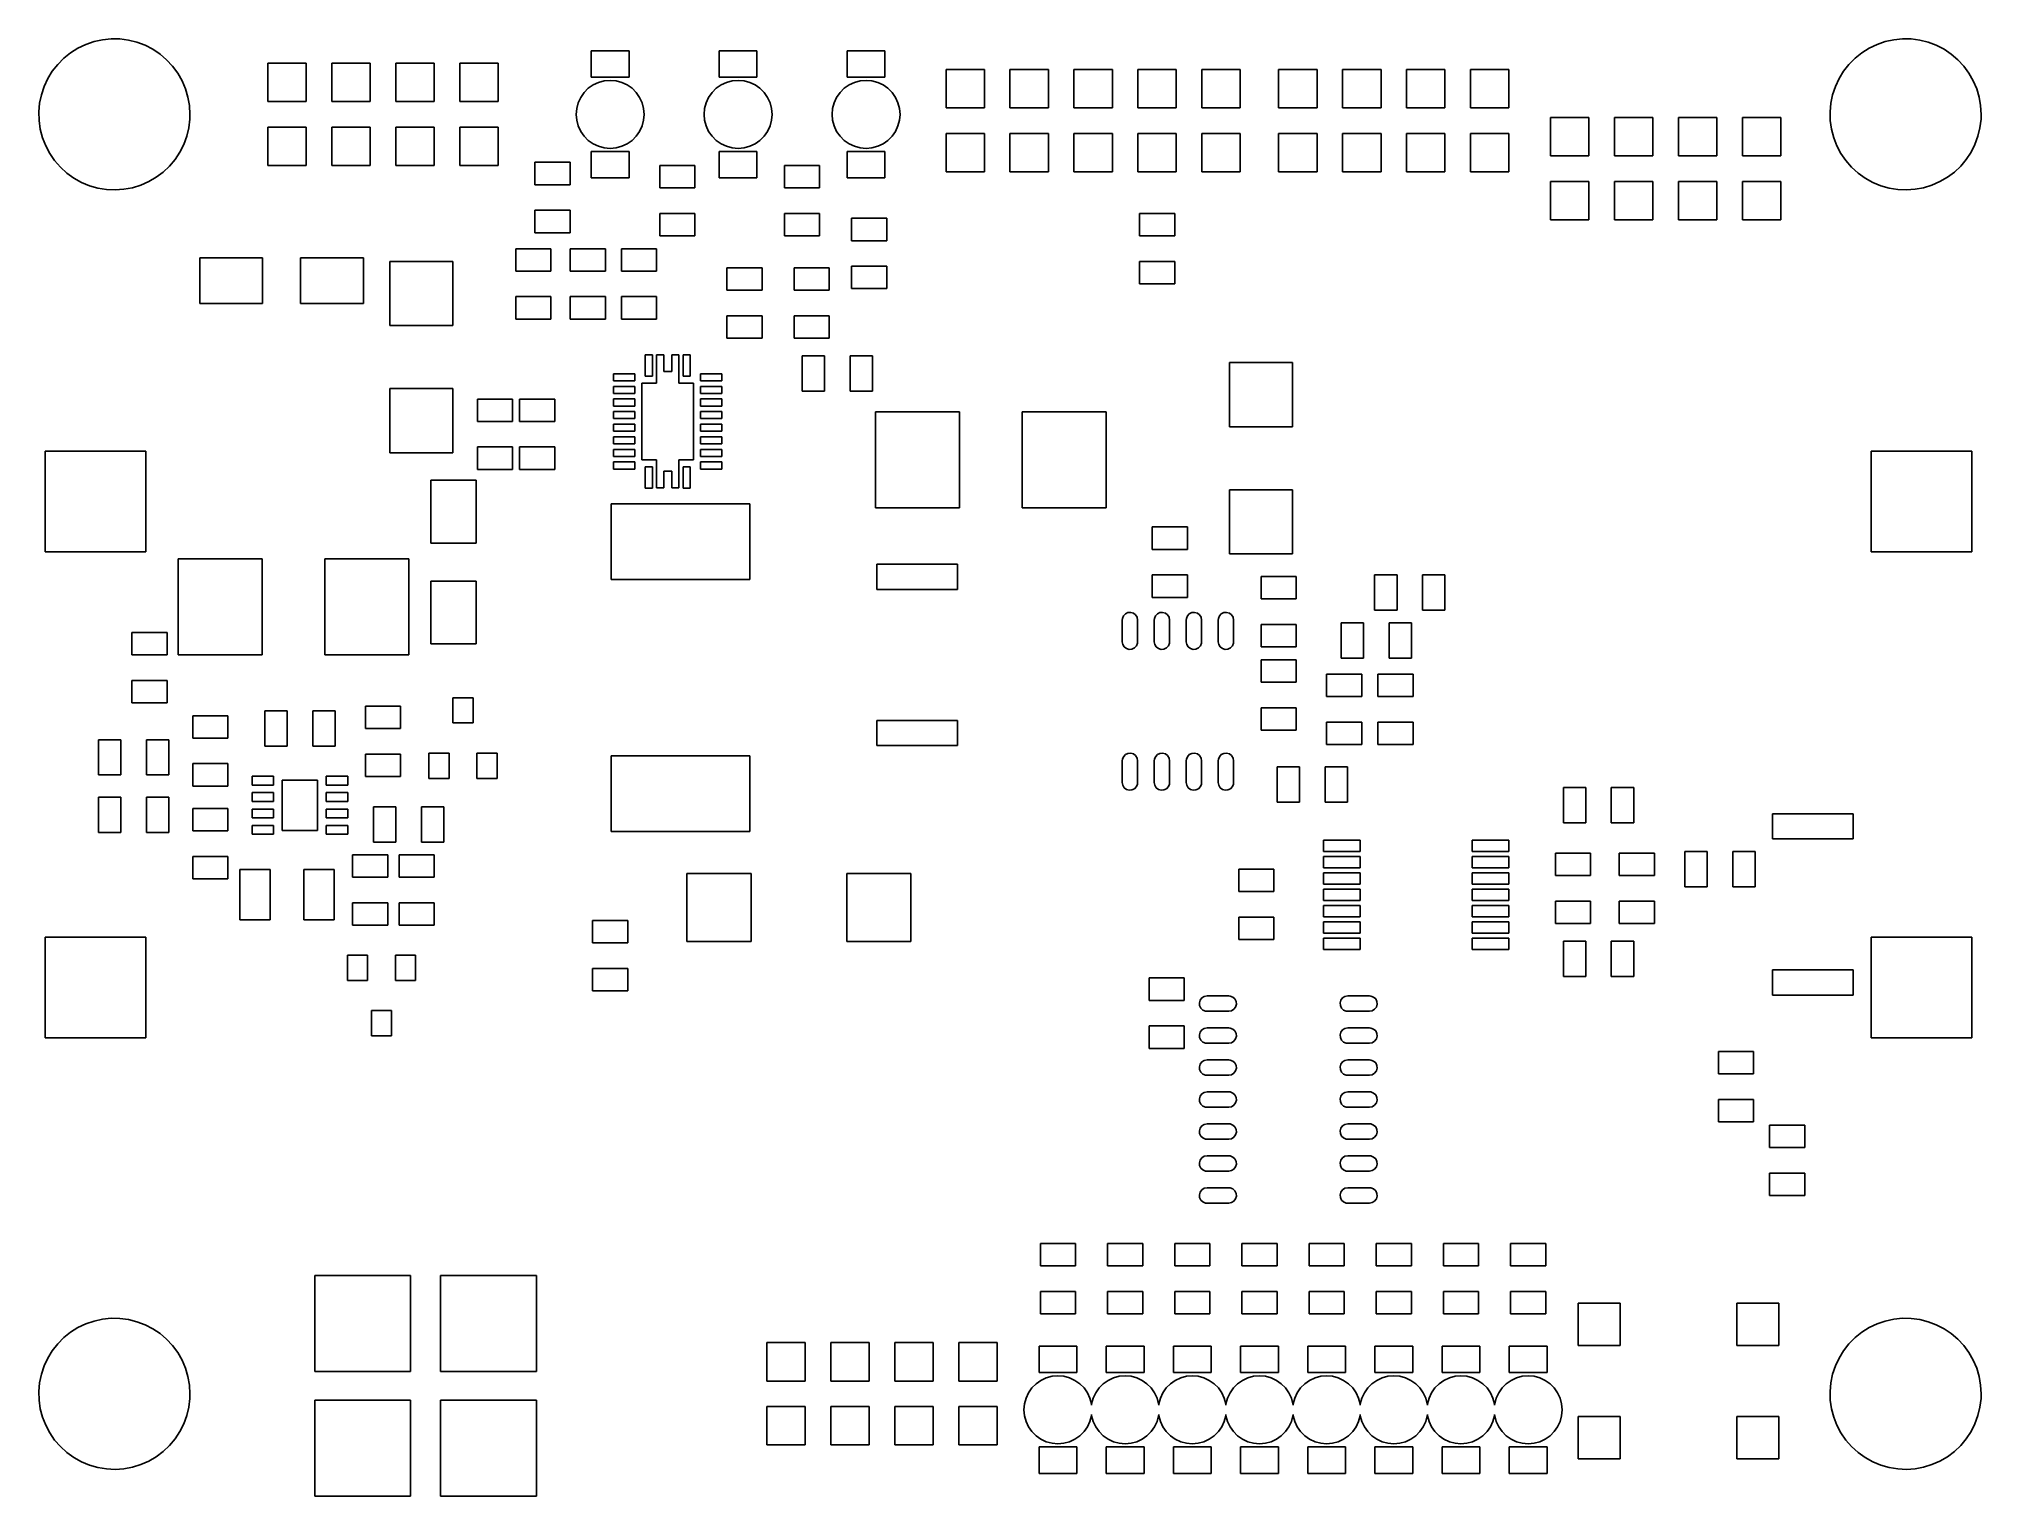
# Model space of a CAD drawing. Extents: x 0.08 to 3.12, y 0.04 to 2.32.
import ezdxf

# ---------------------------------------------------------------- set-up
doc = ezdxf.new("R2010")
doc.units = 0
doc.header["$MEASUREMENT"] = 0
doc.layers.add('BLACK', color=7, linetype='CONTINUOUS')

msp = doc.modelspace()

# ---------------------------------------------------------------- linework, layer by layer
at = {"layer": 'BLACK', "linetype": 'CONTINUOUS'}
for p, q in [((0.1431, 2.3035), (0.155373, 2.30935)), ((0.155373, 2.30935), (0.168238, 2.31376)), ((0.168238, 2.31376), (0.181524, 2.31666)), ((0.181524, 2.31666), (0.195054, 2.31801)), ((0.195054, 2.31801), (0.20865, 2.31779)), ((0.20865, 2.31779), (0.222132, 2.31602)), ((0.222132, 2.31602), (0.23532, 2.31271)), ((0.23532, 2.31271), (0.24804, 2.3079)), ((0.24804, 2.3079), (0.260123, 2.30166)), ((2.9431, 2.3035), (2.95537, 2.30935)), ((2.95537, 2.30935), (2.96824, 2.31376)), ((2.96824, 2.31376), (2.98152, 2.31666)), ((2.98152, 2.31666), (2.99505, 2.31801)), ((2.99505, 2.31801), (3.00865, 2.31779)), ((3.00865, 2.31779), (3.02213, 2.31602)), ((3.02213, 2.31602), (3.03532, 2.31271)), ((3.03532, 2.31271), (3.04804, 2.3079)), ((3.04804, 2.3079), (3.06012, 2.30166)), ((0.103014, 2.26741), (0.111404, 2.27811)), ((0.111404, 2.27811), (0.120969, 2.28777)), ((0.120969, 2.28777), (0.131581, 2.29627)), ((0.131581, 2.29627), (0.1431, 2.3035)), ((0.260123, 2.30166), (0.271409, 2.29408)), ((0.271409, 2.29408), (0.281749, 2.28525)), ((0.281749, 2.28525), (0.291006, 2.27529)), ((0.44, 2.22), (0.44, 2.28)), ((0.44, 2.28), (0.5, 2.28)), ((0.5, 2.28), (0.5, 2.22)), ((0.54, 2.22), (0.54, 2.28)), ((0.54, 2.28), (0.6, 2.28)), ((0.6, 2.28), (0.6, 2.22)), ((0.64, 2.22), (0.64, 2.28)), ((0.64, 2.28), (0.7, 2.28)), ((0.7, 2.28), (0.7, 2.22)), ((0.74, 2.22), (0.74, 2.28)), ((0.74, 2.28), (0.8, 2.28)), ((0.8, 2.28), (0.8, 2.22)), ((0.945472, 2.25807), (0.945472, 2.29941)), ((0.945472, 2.29941), (1.00453, 2.29941)), ((1.00453, 2.29941), (1.00453, 2.25807)), ((1.14547, 2.25807), (1.14547, 2.29941)), ((1.14547, 2.29941), (1.20453, 2.29941)), ((1.20453, 2.29941), (1.20453, 2.25807)), ((1.34547, 2.25807), (1.34547, 2.29941)), ((1.34547, 2.29941), (1.40453, 2.29941)), ((1.40453, 2.29941), (1.40453, 2.25807)), ((2.90301, 2.26741), (2.9114, 2.27811)), ((2.9114, 2.27811), (2.92097, 2.28777)), ((2.92097, 2.28777), (2.93158, 2.29627)), ((2.93158, 2.29627), (2.9431, 2.3035)), ((3.06012, 2.30166), (3.07141, 2.29408)), ((3.07141, 2.29408), (3.08175, 2.28525)), ((3.08175, 2.28525), (3.09101, 2.27529)), ((0.090184, 2.24348), (0.095909, 2.25581)), ((0.095909, 2.25581), (0.103014, 2.26741)), ((0.291006, 2.27529), (0.299056, 2.26433)), ((0.299056, 2.26433), (0.305793, 2.25252)), ((0.305793, 2.25252), (0.311128, 2.24001)), ((1.00453, 2.25807), (0.945472, 2.25807)), ((0.948425, 2.24603), (0.956822, 2.24994)), ((0.956822, 2.24994), (0.965771, 2.25234)), ((0.965771, 2.25234), (0.975, 2.25315)), ((0.975, 2.25315), (0.984229, 2.25234)), ((0.984229, 2.25234), (0.993178, 2.24994)), ((0.993178, 2.24994), (1.00157, 2.24603)), ((1.20453, 2.25807), (1.14547, 2.25807)), ((1.14843, 2.24603), (1.15682, 2.24994)), ((1.15682, 2.24994), (1.16577, 2.25234)), ((1.16577, 2.25234), (1.175, 2.25315)), ((1.175, 2.25315), (1.18423, 2.25234)), ((1.18423, 2.25234), (1.19318, 2.24994)), ((1.19318, 2.24994), (1.20157, 2.24603)), ((1.40453, 2.25807), (1.34547, 2.25807)), ((1.34843, 2.24603), (1.35682, 2.24994)), ((1.35682, 2.24994), (1.36577, 2.25234)), ((1.36577, 2.25234), (1.375, 2.25315)), ((1.375, 2.25315), (1.38423, 2.25234)), ((1.38423, 2.25234), (1.39318, 2.24994)), ((1.39318, 2.24994), (1.40157, 2.24603)), ((1.5, 2.21), (1.5, 2.27)), ((1.5, 2.27), (1.56, 2.27)), ((1.56, 2.27), (1.56, 2.21)), ((1.6, 2.21), (1.6, 2.27)), ((1.6, 2.27), (1.66, 2.27)), ((1.66, 2.27), (1.66, 2.21)), ((1.7, 2.21), (1.7, 2.27)), ((1.7, 2.27), (1.76, 2.27)), ((1.76, 2.27), (1.76, 2.21)), ((1.8, 2.21), (1.8, 2.27)), ((1.8, 2.27), (1.86, 2.27)), ((1.86, 2.27), (1.86, 2.21)), ((1.9, 2.21), (1.9, 2.27)), ((1.9, 2.27), (1.96, 2.27)), ((1.96, 2.27), (1.96, 2.21)), ((2.02, 2.21), (2.02, 2.27)), ((2.02, 2.27), (2.08, 2.27)), ((2.08, 2.27), (2.08, 2.21)), ((2.12, 2.21), (2.12, 2.27)), ((2.12, 2.27), (2.18, 2.27)), ((2.18, 2.27), (2.18, 2.21)), ((2.22, 2.21), (2.22, 2.27)), ((2.22, 2.27), (2.28, 2.27)), ((2.28, 2.27), (2.28, 2.21)), ((2.32, 2.21), (2.32, 2.27)), ((2.32, 2.27), (2.38, 2.27)), ((2.38, 2.27), (2.38, 2.21)), ((2.89018, 2.24348), (2.89591, 2.25581)), ((2.89591, 2.25581), (2.90301, 2.26741)), ((3.09101, 2.27529), (3.09906, 2.26433)), ((3.09906, 2.26433), (3.10579, 2.25252)), ((3.10579, 2.25252), (3.11113, 2.24001)), ((0.081948, 2.20371), (0.083157, 2.21725)), ((0.083157, 2.21725), (0.085914, 2.23057)), ((0.085914, 2.23057), (0.090184, 2.24348)), ((0.311128, 2.24001), (0.31499, 2.22697)), ((0.31499, 2.22697), (0.317327, 2.21358)), ((0.5, 2.22), (0.44, 2.22)), ((0.6, 2.22), (0.54, 2.22)), ((0.7, 2.22), (0.64, 2.22)), ((0.8, 2.22), (0.74, 2.22)), ((0.922658, 2.20923), (0.925056, 2.21818)), ((0.925056, 2.21818), (0.928971, 2.22657)), ((0.928971, 2.22657), (0.934285, 2.23416)), ((0.934285, 2.23416), (0.940836, 2.24071)), ((0.940836, 2.24071), (0.948425, 2.24603)), ((1.00157, 2.24603), (1.00916, 2.24071)), ((1.00916, 2.24071), (1.01571, 2.23416)), ((1.01571, 2.23416), (1.02103, 2.22657)), ((1.02103, 2.22657), (1.02494, 2.21818)), ((1.02494, 2.21818), (1.02734, 2.20923)), ((1.12266, 2.20923), (1.12506, 2.21818)), ((1.12506, 2.21818), (1.12897, 2.22657)), ((1.12897, 2.22657), (1.13429, 2.23416)), ((1.13429, 2.23416), (1.14084, 2.24071)), ((1.14084, 2.24071), (1.14843, 2.24603)), ((1.20157, 2.24603), (1.20916, 2.24071)), ((1.20916, 2.24071), (1.21571, 2.23416)), ((1.21571, 2.23416), (1.22103, 2.22657)), ((1.22103, 2.22657), (1.22494, 2.21818)), ((1.22494, 2.21818), (1.22734, 2.20923)), ((1.32266, 2.20923), (1.32506, 2.21818)), ((1.32506, 2.21818), (1.32897, 2.22657)), ((1.32897, 2.22657), (1.33429, 2.23416)), ((1.33429, 2.23416), (1.34084, 2.24071)), ((1.34084, 2.24071), (1.34843, 2.24603)), ((1.40157, 2.24603), (1.40916, 2.24071)), ((1.40916, 2.24071), (1.41571, 2.23416)), ((1.41571, 2.23416), (1.42103, 2.22657)), ((1.42103, 2.22657), (1.42494, 2.21818)), ((1.42494, 2.21818), (1.42734, 2.20923)), ((2.88195, 2.20371), (2.88316, 2.21725)), ((2.88316, 2.21725), (2.88591, 2.23057)), ((2.88591, 2.23057), (2.89018, 2.24348)), ((3.11113, 2.24001), (3.11499, 2.22697)), ((3.11499, 2.22697), (3.11733, 2.21358)), ((0.082304, 2.19012), (0.081948, 2.20371)), ((0.08422, 2.17665), (0.082304, 2.19012)), ((0.317877, 2.19258), (0.316244, 2.17908)), ((0.317327, 2.21358), (0.31811, 2.2)), ((0.31811, 2.2), (0.317877, 2.19258)), ((0.92185, 2.2), (0.922658, 2.20923)), ((0.922658, 2.19077), (0.92185, 2.2)), ((0.925056, 2.18182), (0.922658, 2.19077)), ((1.02734, 2.19077), (1.02494, 2.18182)), ((1.02734, 2.20923), (1.02815, 2.2)), ((1.02815, 2.2), (1.02734, 2.19077)), ((1.12185, 2.2), (1.12266, 2.20923)), ((1.12266, 2.19077), (1.12185, 2.2)), ((1.12506, 2.18182), (1.12266, 2.19077)), ((1.22734, 2.19077), (1.22494, 2.18182)), ((1.22734, 2.20923), (1.22815, 2.2)), ((1.22815, 2.2), (1.22734, 2.19077)), ((1.32185, 2.2), (1.32266, 2.20923)), ((1.32266, 2.19077), (1.32185, 2.2)), ((1.32506, 2.18182), (1.32266, 2.19077)), ((1.42734, 2.19077), (1.42494, 2.18182)), ((1.42734, 2.20923), (1.42815, 2.2)), ((1.42815, 2.2), (1.42734, 2.19077)), ((1.56, 2.21), (1.5, 2.21)), ((1.66, 2.21), (1.6, 2.21)), ((1.76, 2.21), (1.7, 2.21)), ((1.86, 2.21), (1.8, 2.21)), ((1.96, 2.21), (1.9, 2.21)), ((2.08, 2.21), (2.02, 2.21)), ((2.18, 2.21), (2.12, 2.21)), ((2.28, 2.21), (2.22, 2.21)), ((2.38, 2.21), (2.32, 2.21)), ((2.445, 2.135), (2.445, 2.195)), ((2.445, 2.195), (2.505, 2.195)), ((2.505, 2.195), (2.505, 2.135)), ((2.545, 2.135), (2.545, 2.195)), ((2.545, 2.195), (2.605, 2.195)), ((2.605, 2.195), (2.605, 2.135)), ((2.645, 2.135), (2.645, 2.195)), ((2.645, 2.195), (2.705, 2.195)), ((2.705, 2.195), (2.705, 2.135)), ((2.745, 2.135), (2.745, 2.195)), ((2.745, 2.195), (2.805, 2.195)), ((2.805, 2.195), (2.805, 2.135)), ((2.8823, 2.19012), (2.88195, 2.20371)), ((2.88422, 2.17665), (2.8823, 2.19012)), ((3.11788, 2.19258), (3.11624, 2.17908)), ((3.11733, 2.21358), (3.11811, 2.2)), ((3.11811, 2.2), (3.11788, 2.19258)), ((0.08767, 2.1635), (0.08422, 2.17665)), ((0.09261, 2.15083), (0.08767, 2.1635)), ((0.313069, 2.16586), (0.308396, 2.15309)), ((0.316244, 2.17908), (0.313069, 2.16586)), ((0.44, 2.12), (0.44, 2.18)), ((0.44, 2.18), (0.5, 2.18)), ((0.5, 2.18), (0.5, 2.12)), ((0.54, 2.12), (0.54, 2.18)), ((0.54, 2.18), (0.6, 2.18)), ((0.6, 2.18), (0.6, 2.12)), ((0.64, 2.12), (0.64, 2.18)), ((0.64, 2.18), (0.7, 2.18)), ((0.7, 2.18), (0.7, 2.12)), ((0.74, 2.12), (0.74, 2.18)), ((0.74, 2.18), (0.8, 2.18)), ((0.8, 2.18), (0.8, 2.12)), ((0.928971, 2.17343), (0.925056, 2.18182)), ((0.934285, 2.16584), (0.928971, 2.17343)), ((0.940836, 2.15929), (0.934285, 2.16584)), ((0.948425, 2.15397), (0.940836, 2.15929)), ((1.00916, 2.15929), (1.00157, 2.15397)), ((1.01571, 2.16584), (1.00916, 2.15929)), ((1.02103, 2.17343), (1.01571, 2.16584)), ((1.02494, 2.18182), (1.02103, 2.17343)), ((1.12897, 2.17343), (1.12506, 2.18182)), ((1.13429, 2.16584), (1.12897, 2.17343)), ((1.14084, 2.15929), (1.13429, 2.16584)), ((1.14843, 2.15397), (1.14084, 2.15929)), ((1.20916, 2.15929), (1.20157, 2.15397)), ((1.21571, 2.16584), (1.20916, 2.15929)), ((1.22103, 2.17343), (1.21571, 2.16584)), ((1.22494, 2.18182), (1.22103, 2.17343)), ((1.32897, 2.17343), (1.32506, 2.18182)), ((1.33429, 2.16584), (1.32897, 2.17343)), ((1.34084, 2.15929), (1.33429, 2.16584)), ((1.34843, 2.15397), (1.34084, 2.15929)), ((1.40916, 2.15929), (1.40157, 2.15397)), ((1.41571, 2.16584), (1.40916, 2.15929)), ((1.42103, 2.17343), (1.41571, 2.16584)), ((1.42494, 2.18182), (1.42103, 2.17343)), ((1.5, 2.11), (1.5, 2.17)), ((1.5, 2.17), (1.56, 2.17)), ((1.56, 2.17), (1.56, 2.11)), ((1.6, 2.11), (1.6, 2.17)), ((1.6, 2.17), (1.66, 2.17)), ((1.66, 2.17), (1.66, 2.11)), ((1.7, 2.11), (1.7, 2.17)), ((1.7, 2.17), (1.76, 2.17)), ((1.76, 2.17), (1.76, 2.11)), ((1.8, 2.11), (1.8, 2.17)), ((1.8, 2.17), (1.86, 2.17)), ((1.86, 2.17), (1.86, 2.11)), ((1.9, 2.11), (1.9, 2.17)), ((1.9, 2.17), (1.96, 2.17)), ((1.96, 2.17), (1.96, 2.11)), ((2.02, 2.11), (2.02, 2.17)), ((2.02, 2.17), (2.08, 2.17)), ((2.08, 2.17), (2.08, 2.11)), ((2.12, 2.11), (2.12, 2.17)), ((2.12, 2.17), (2.18, 2.17)), ((2.18, 2.17), (2.18, 2.11)), ((2.22, 2.11), (2.22, 2.17)), ((2.22, 2.17), (2.28, 2.17)), ((2.28, 2.17), (2.28, 2.11)), ((2.32, 2.11), (2.32, 2.17)), ((2.32, 2.17), (2.38, 2.17)), ((2.38, 2.17), (2.38, 2.11)), ((2.88767, 2.1635), (2.88422, 2.17665)), ((2.89261, 2.15083), (2.88767, 2.1635)), ((3.11307, 2.16586), (3.1084, 2.15309)), ((3.11624, 2.17908), (3.11307, 2.16586)), ((0.098973, 2.13882), (0.09261, 2.15083)), ((0.106675, 2.12761), (0.098973, 2.13882)), ((0.115613, 2.11736), (0.106675, 2.12761)), ((0.294821, 2.12958), (0.286099, 2.11915)), ((0.302286, 2.14094), (0.294821, 2.12958)), ((0.308396, 2.15309), (0.302286, 2.14094)), ((0.945472, 2.10059), (0.945472, 2.14193)), ((0.945472, 2.14193), (1.00453, 2.14193)), ((0.956822, 2.15006), (0.948425, 2.15397)), ((0.965771, 2.14766), (0.956822, 2.15006)), ((0.975, 2.14685), (0.965771, 2.14766)), ((0.984229, 2.14766), (0.975, 2.14685)), ((0.993178, 2.15006), (0.984229, 2.14766)), ((1.00157, 2.15397), (0.993178, 2.15006)), ((1.00453, 2.14193), (1.00453, 2.10059)), ((1.14547, 2.10059), (1.14547, 2.14193)), ((1.14547, 2.14193), (1.20453, 2.14193)), ((1.15682, 2.15006), (1.14843, 2.15397)), ((1.16577, 2.14766), (1.15682, 2.15006)), ((1.175, 2.14685), (1.16577, 2.14766)), ((1.18423, 2.14766), (1.175, 2.14685)), ((1.19318, 2.15006), (1.18423, 2.14766)), ((1.20157, 2.15397), (1.19318, 2.15006)), ((1.20453, 2.14193), (1.20453, 2.10059)), ((1.34547, 2.10059), (1.34547, 2.14193)), ((1.34547, 2.14193), (1.40453, 2.14193)), ((1.35682, 2.15006), (1.34843, 2.15397)), ((1.36577, 2.14766), (1.35682, 2.15006)), ((1.375, 2.14685), (1.36577, 2.14766)), ((1.38423, 2.14766), (1.375, 2.14685)), ((1.39318, 2.15006), (1.38423, 2.14766)), ((1.40157, 2.15397), (1.39318, 2.15006)), ((1.40453, 2.14193), (1.40453, 2.10059)), ((2.505, 2.135), (2.445, 2.135)), ((2.605, 2.135), (2.545, 2.135)), ((2.705, 2.135), (2.645, 2.135)), ((2.805, 2.135), (2.745, 2.135)), ((2.89897, 2.13882), (2.89261, 2.15083)), ((2.90667, 2.12761), (2.89897, 2.13882)), ((2.91561, 2.11736), (2.90667, 2.12761)), ((3.09482, 2.12958), (3.0861, 2.11915)), ((3.10229, 2.14094), (3.09482, 2.12958)), ((3.1084, 2.15309), (3.10229, 2.14094)), ((0.125671, 2.10821), (0.115613, 2.11736)), ((0.136713, 2.10028), (0.125671, 2.10821)), ((0.148595, 2.09366), (0.136713, 2.10028)), ((0.265361, 2.10162), (0.253621, 2.09476)), ((0.276235, 2.10979), (0.265361, 2.10162)), ((0.286099, 2.11915), (0.276235, 2.10979)), ((0.5, 2.12), (0.44, 2.12)), ((0.6, 2.12), (0.54, 2.12)), ((0.7, 2.12), (0.64, 2.12)), ((0.8, 2.12), (0.74, 2.12)), ((0.8575, 2.09), (0.8575, 2.125)), ((0.8575, 2.125), (0.9125, 2.125)), ((0.9125, 2.125), (0.9125, 2.09)), ((1.00453, 2.10059), (0.945472, 2.10059)), ((1.0525, 2.085), (1.0525, 2.12)), ((1.0525, 2.12), (1.1075, 2.12)), ((1.1075, 2.12), (1.1075, 2.085)), ((1.20453, 2.10059), (1.14547, 2.10059)), ((1.2475, 2.085), (1.2475, 2.12)), ((1.2475, 2.12), (1.3025, 2.12)), ((1.3025, 2.12), (1.3025, 2.085)), ((1.40453, 2.10059), (1.34547, 2.10059)), ((1.56, 2.11), (1.5, 2.11)), ((1.66, 2.11), (1.6, 2.11)), ((1.76, 2.11), (1.7, 2.11)), ((1.86, 2.11), (1.8, 2.11)), ((1.96, 2.11), (1.9, 2.11)), ((2.08, 2.11), (2.02, 2.11)), ((2.18, 2.11), (2.12, 2.11)), ((2.28, 2.11), (2.22, 2.11)), ((2.38, 2.11), (2.32, 2.11)), ((2.445, 2.035), (2.445, 2.095)), ((2.445, 2.095), (2.505, 2.095)), ((2.505, 2.095), (2.505, 2.035)), ((2.545, 2.035), (2.545, 2.095)), ((2.545, 2.095), (2.605, 2.095)), ((2.605, 2.095), (2.605, 2.035)), ((2.645, 2.035), (2.645, 2.095)), ((2.645, 2.095), (2.705, 2.095)), ((2.705, 2.095), (2.705, 2.035)), ((2.745, 2.035), (2.745, 2.095)), ((2.745, 2.095), (2.805, 2.095)), ((2.805, 2.095), (2.805, 2.035)), ((2.92567, 2.10821), (2.91561, 2.11736)), ((2.93671, 2.10028), (2.92567, 2.10821)), ((2.94859, 2.09366), (2.93671, 2.10028)), ((3.06536, 2.10162), (3.05362, 2.09476)), ((3.07624, 2.10979), (3.06536, 2.10162)), ((3.0861, 2.11915), (3.07624, 2.10979)), ((0.161157, 2.08846), (0.148595, 2.09366)), ((0.174235, 2.08473), (0.161157, 2.08846)), ((0.187654, 2.08254), (0.174235, 2.08473)), ((0.201237, 2.0819), (0.187654, 2.08254)), ((0.214803, 2.08282), (0.201237, 2.0819)), ((0.228173, 2.0853), (0.214803, 2.08282)), ((0.24117, 2.0893), (0.228173, 2.0853)), ((0.253621, 2.09476), (0.24117, 2.0893)), ((0.9125, 2.09), (0.8575, 2.09)), ((1.1075, 2.085), (1.0525, 2.085)), ((1.3025, 2.085), (1.2475, 2.085)), ((2.96116, 2.08846), (2.94859, 2.09366)), ((2.97424, 2.08473), (2.96116, 2.08846)), ((2.98765, 2.08254), (2.97424, 2.08473)), ((3.00124, 2.0819), (2.98765, 2.08254)), ((3.0148, 2.08282), (3.00124, 2.0819)), ((3.02817, 2.0853), (3.0148, 2.08282)), ((3.04117, 2.0893), (3.02817, 2.0853)), ((3.05362, 2.09476), (3.04117, 2.0893)), ((0.8575, 2.015), (0.8575, 2.05)), ((0.8575, 2.05), (0.9125, 2.05)), ((0.9125, 2.05), (0.9125, 2.015)), ((1.0525, 2.01), (1.0525, 2.045)), ((1.0525, 2.045), (1.1075, 2.045)), ((1.1075, 2.045), (1.1075, 2.01)), ((1.2475, 2.01), (1.2475, 2.045)), ((1.2475, 2.045), (1.3025, 2.045)), ((1.3025, 2.045), (1.3025, 2.01)), ((1.3525, 2.0025), (1.3525, 2.0375)), ((1.3525, 2.0375), (1.4075, 2.0375)), ((1.4075, 2.0375), (1.4075, 2.0025)), ((1.8025, 2.01), (1.8025, 2.045)), ((1.8025, 2.045), (1.8575, 2.045)), ((1.8575, 2.045), (1.8575, 2.01)), ((2.505, 2.035), (2.445, 2.035)), ((2.605, 2.035), (2.545, 2.035)), ((2.705, 2.035), (2.645, 2.035)), ((2.805, 2.035), (2.745, 2.035)), ((0.9125, 2.015), (0.8575, 2.015)), ((1.1075, 2.01), (1.0525, 2.01)), ((1.3025, 2.01), (1.2475, 2.01)), ((1.8575, 2.01), (1.8025, 2.01)), ((0.3334, 1.90455), (0.3334, 1.97545)), ((0.3334, 1.97545), (0.4318, 1.97545)), ((0.4318, 1.97545), (0.4318, 1.90455)), ((0.4908, 1.90455), (0.4908, 1.97545)), ((0.4908, 1.97545), (0.5892, 1.97545)), ((0.5892, 1.97545), (0.5892, 1.90455)), ((0.8275, 1.955), (0.8275, 1.99)), ((0.8275, 1.99), (0.8825, 1.99)), ((0.8825, 1.99), (0.8825, 1.955)), ((0.9125, 1.955), (0.9125, 1.99)), ((0.9125, 1.99), (0.9675, 1.99)), ((0.9675, 1.99), (0.9675, 1.955)), ((0.9925, 1.955), (0.9925, 1.99)), ((0.9925, 1.99), (1.0475, 1.99)), ((1.0475, 1.99), (1.0475, 1.955)), ((1.4075, 2.0025), (1.3525, 2.0025)), ((0.6308, 1.8698), (0.6308, 1.9702)), ((0.6308, 1.9702), (0.7292, 1.9702)), ((0.7292, 1.9702), (0.7292, 1.8698)), ((0.8825, 1.955), (0.8275, 1.955)), ((0.9675, 1.955), (0.9125, 1.955)), ((1.0475, 1.955), (0.9925, 1.955)), ((1.1575, 1.925), (1.1575, 1.96)), ((1.1575, 1.96), (1.2125, 1.96)), ((1.2125, 1.96), (1.2125, 1.925)), ((1.2625, 1.925), (1.2625, 1.96)), ((1.2625, 1.96), (1.3175, 1.96)), ((1.3175, 1.96), (1.3175, 1.925)), ((1.3525, 1.9275), (1.3525, 1.9625)), ((1.3525, 1.9625), (1.4075, 1.9625)), ((1.4075, 1.9625), (1.4075, 1.9275)), ((1.8025, 1.935), (1.8025, 1.97)), ((1.8025, 1.97), (1.8575, 1.97)), ((1.8575, 1.97), (1.8575, 1.935)), ((0.8275, 1.88), (0.8275, 1.915)), ((0.8275, 1.915), (0.8825, 1.915)), ((0.8825, 1.915), (0.8825, 1.88)), ((0.9125, 1.88), (0.9125, 1.915)), ((0.9125, 1.915), (0.9675, 1.915)), ((0.9675, 1.915), (0.9675, 1.88)), ((0.9925, 1.88), (0.9925, 1.915)), ((0.9925, 1.915), (1.0475, 1.915)), ((1.0475, 1.915), (1.0475, 1.88)), ((1.2125, 1.925), (1.1575, 1.925)), ((1.3175, 1.925), (1.2625, 1.925)), ((1.4075, 1.9275), (1.3525, 1.9275)), ((1.8575, 1.935), (1.8025, 1.935)), ((0.4318, 1.90455), (0.3334, 1.90455)), ((0.5892, 1.90455), (0.4908, 1.90455)), ((1.1575, 1.85), (1.1575, 1.885)), ((1.1575, 1.885), (1.2125, 1.885)), ((1.2125, 1.885), (1.2125, 1.85)), ((1.2625, 1.85), (1.2625, 1.885)), ((1.2625, 1.885), (1.3175, 1.885)), ((1.3175, 1.885), (1.3175, 1.85)), ((0.7292, 1.8698), (0.6308, 1.8698)), ((0.8825, 1.88), (0.8275, 1.88)), ((0.9675, 1.88), (0.9125, 1.88)), ((1.0475, 1.88), (0.9925, 1.88)), ((1.02996, 1.79087), (1.02996, 1.82433)), ((1.02996, 1.82433), (1.04098, 1.82433)), ((1.04098, 1.82433), (1.04098, 1.79087)), ((1.04768, 1.78004), (1.04768, 1.82384)), ((1.04768, 1.82384), (1.0587, 1.82384)), ((1.0587, 1.82384), (1.0587, 1.79776)), ((1.0713, 1.79776), (1.0713, 1.82384)), ((1.0713, 1.82384), (1.08232, 1.82384)), ((1.08232, 1.82384), (1.08232, 1.78004)), ((1.08902, 1.79087), (1.08902, 1.82433)), ((1.08902, 1.82433), (1.10004, 1.82433)), ((1.10004, 1.82433), (1.10004, 1.79087)), ((1.2125, 1.85), (1.1575, 1.85)), ((1.3175, 1.85), (1.2625, 1.85)), ((1.275, 1.7675), (1.275, 1.8225)), ((1.275, 1.8225), (1.31, 1.8225)), ((1.31, 1.8225), (1.31, 1.7675)), ((1.35, 1.7675), (1.35, 1.8225)), ((1.35, 1.8225), (1.385, 1.8225)), ((1.385, 1.8225), (1.385, 1.7675)), ((0.980354, 1.78339), (0.980354, 1.79441)), ((0.980354, 1.79441), (1.01382, 1.79441)), ((1.01382, 1.79441), (1.01382, 1.78339)), ((1.0587, 1.79776), (1.0713, 1.79776)), ((1.11618, 1.78339), (1.11618, 1.79441)), ((1.11618, 1.79441), (1.14965, 1.79441)), ((1.14965, 1.79441), (1.14965, 1.78339)), ((1.9433, 1.7117), (1.9433, 1.8121)), ((1.9433, 1.8121), (2.0417, 1.8121)), ((2.0417, 1.8121), (2.0417, 1.7117)), ((0.6308, 1.671), (0.6308, 1.7714)), ((0.6308, 1.7714), (0.7292, 1.7714)), ((0.7292, 1.7714), (0.7292, 1.671)), ((1.01382, 1.78339), (0.980354, 1.78339)), ((0.980354, 1.7637), (0.980354, 1.77472)), ((0.980354, 1.77472), (1.01382, 1.77472)), ((1.01382, 1.7637), (0.980354, 1.7637)), ((1.01382, 1.77472), (1.01382, 1.7637)), ((1.02465, 1.65996), (1.02465, 1.78004)), ((1.02465, 1.78004), (1.04768, 1.78004)), ((1.04098, 1.79087), (1.02996, 1.79087)), ((1.08232, 1.78004), (1.10535, 1.78004)), ((1.10004, 1.79087), (1.08902, 1.79087)), ((1.10535, 1.78004), (1.10535, 1.65996)), ((1.14965, 1.78339), (1.11618, 1.78339)), ((1.11618, 1.7637), (1.11618, 1.77472)), ((1.11618, 1.77472), (1.14965, 1.77472)), ((1.14965, 1.7637), (1.11618, 1.7637)), ((1.14965, 1.77472), (1.14965, 1.7637)), ((1.31, 1.7675), (1.275, 1.7675)), ((1.385, 1.7675), (1.35, 1.7675)), ((0.7675, 1.72), (0.7675, 1.755)), ((0.7675, 1.755), (0.8225, 1.755)), ((0.8225, 1.755), (0.8225, 1.72)), ((0.8335, 1.72), (0.8335, 1.755)), ((0.8335, 1.755), (0.8885, 1.755)), ((0.8885, 1.755), (0.8885, 1.72)), ((0.980354, 1.74402), (0.980354, 1.75504)), ((0.980354, 1.75504), (1.01382, 1.75504)), ((1.01382, 1.74402), (0.980354, 1.74402)), ((0.980354, 1.72433), (0.980354, 1.73535)), ((0.980354, 1.73535), (1.01382, 1.73535)), ((1.01382, 1.75504), (1.01382, 1.74402)), ((1.01382, 1.73535), (1.01382, 1.72433)), ((1.11618, 1.74402), (1.11618, 1.75504)), ((1.11618, 1.75504), (1.14965, 1.75504)), ((1.14965, 1.74402), (1.11618, 1.74402)), ((1.11618, 1.72433), (1.11618, 1.73535)), ((1.11618, 1.73535), (1.14965, 1.73535)), ((1.14965, 1.75504), (1.14965, 1.74402)), ((1.14965, 1.73535), (1.14965, 1.72433)), ((1.38988, 1.585), (1.38988, 1.735)), ((1.38988, 1.735), (1.52098, 1.735)), ((1.52098, 1.735), (1.52098, 1.585)), ((1.61902, 1.585), (1.61902, 1.735)), ((1.61902, 1.735), (1.75012, 1.735)), ((1.75012, 1.735), (1.75012, 1.585)), ((0.8225, 1.72), (0.7675, 1.72)), ((0.8885, 1.72), (0.8335, 1.72)), ((1.01382, 1.72433), (0.980354, 1.72433)), ((0.980354, 1.70465), (0.980354, 1.71567)), ((0.980354, 1.71567), (1.01382, 1.71567)), ((1.01382, 1.70465), (0.980354, 1.70465)), ((1.01382, 1.71567), (1.01382, 1.70465)), ((1.14965, 1.72433), (1.11618, 1.72433)), ((1.11618, 1.70465), (1.11618, 1.71567)), ((1.11618, 1.71567), (1.14965, 1.71567)), ((1.14965, 1.70465), (1.11618, 1.70465)), ((1.14965, 1.71567), (1.14965, 1.70465)), ((2.0417, 1.7117), (1.9433, 1.7117)), ((0.091594, 1.51618), (0.091594, 1.67366)), ((0.091594, 1.67366), (0.249075, 1.67366)), ((0.249075, 1.67366), (0.249075, 1.51618)), ((0.7292, 1.671), (0.6308, 1.671)), ((0.7675, 1.645), (0.7675, 1.68)), ((0.7675, 1.68), (0.8225, 1.68)), ((0.8225, 1.68), (0.8225, 1.645)), ((0.8335, 1.645), (0.8335, 1.68)), ((0.8335, 1.68), (0.8885, 1.68)), ((0.8885, 1.68), (0.8885, 1.645)), ((0.980354, 1.68496), (0.980354, 1.69598)), ((0.980354, 1.69598), (1.01382, 1.69598)), ((1.01382, 1.68496), (0.980354, 1.68496)), ((0.980354, 1.66528), (0.980354, 1.6763)), ((0.980354, 1.6763), (1.01382, 1.6763)), ((1.01382, 1.69598), (1.01382, 1.68496)), ((1.01382, 1.6763), (1.01382, 1.66528)), ((1.11618, 1.68496), (1.11618, 1.69598)), ((1.11618, 1.69598), (1.14965, 1.69598)), ((1.14965, 1.68496), (1.11618, 1.68496)), ((1.11618, 1.66528), (1.11618, 1.6763)), ((1.11618, 1.6763), (1.14965, 1.6763)), ((1.14965, 1.69598), (1.14965, 1.68496)), ((1.14965, 1.6763), (1.14965, 1.66528)), ((2.94593, 1.51618), (2.94593, 1.67366)), ((2.94593, 1.67366), (3.10341, 1.67366)), ((3.10341, 1.67366), (3.10341, 1.51618)), ((0.8225, 1.645), (0.7675, 1.645)), ((0.8885, 1.645), (0.8335, 1.645)), ((1.01382, 1.66528), (0.980354, 1.66528)), ((0.980354, 1.64559), (0.980354, 1.65661)), ((0.980354, 1.65661), (1.01382, 1.65661)), ((1.01382, 1.64559), (0.980354, 1.64559)), ((1.01382, 1.65661), (1.01382, 1.64559)), ((1.04768, 1.65996), (1.02465, 1.65996)), ((1.02996, 1.61567), (1.02996, 1.64913)), ((1.02996, 1.64913), (1.04098, 1.64913)), ((1.04098, 1.64913), (1.04098, 1.61567)), ((1.04768, 1.61616), (1.04768, 1.65996)), ((1.0713, 1.64224), (1.0587, 1.64224)), ((1.0587, 1.64224), (1.0587, 1.61616)), ((1.0713, 1.61616), (1.0713, 1.64224)), ((1.10535, 1.65996), (1.08232, 1.65996)), ((1.08232, 1.65996), (1.08232, 1.61616)), ((1.08902, 1.61567), (1.08902, 1.64913)), ((1.08902, 1.64913), (1.10004, 1.64913)), ((1.10004, 1.64913), (1.10004, 1.61567)), ((1.14965, 1.66528), (1.11618, 1.66528)), ((1.11618, 1.64559), (1.11618, 1.65661)), ((1.11618, 1.65661), (1.14965, 1.65661)), ((1.14965, 1.64559), (1.11618, 1.64559)), ((1.14965, 1.65661), (1.14965, 1.64559)), ((0.69455, 1.5295), (0.69455, 1.6279)), ((0.69455, 1.6279), (0.76545, 1.6279)), ((0.76545, 1.6279), (0.76545, 1.5295)), ((1.04098, 1.61567), (1.02996, 1.61567)), ((1.0587, 1.61616), (1.04768, 1.61616)), ((1.08232, 1.61616), (1.0713, 1.61616)), ((1.10004, 1.61567), (1.08902, 1.61567)), ((1.9433, 1.5129), (1.9433, 1.6133)), ((1.9433, 1.6133), (2.0417, 1.6133)), ((2.0417, 1.6133), (2.0417, 1.5129)), ((0.976732, 1.4728), (0.976732, 1.59091)), ((0.976732, 1.59091), (1.19327, 1.59091)), ((1.19327, 1.59091), (1.19327, 1.4728)), ((1.52098, 1.585), (1.38988, 1.585)), ((1.75012, 1.585), (1.61902, 1.585)), ((1.8225, 1.52), (1.8225, 1.555)), ((1.8225, 1.555), (1.8775, 1.555)), ((1.8775, 1.555), (1.8775, 1.52)), ((0.76545, 1.5295), (0.69455, 1.5295)), ((1.8775, 1.52), (1.8225, 1.52)), ((0.249075, 1.51618), (0.091594, 1.51618)), ((0.299882, 1.355), (0.299882, 1.505)), ((0.299882, 1.505), (0.430984, 1.505)), ((0.430984, 1.505), (0.430984, 1.355)), ((0.529016, 1.355), (0.529016, 1.505)), ((0.529016, 1.505), (0.660118, 1.505)), ((0.660118, 1.505), (0.660118, 1.355)), ((1.39201, 1.45736), (1.39201, 1.49673)), ((1.39201, 1.49673), (1.51799, 1.49673)), ((1.51799, 1.49673), (1.51799, 1.45736)), ((2.0417, 1.5129), (1.9433, 1.5129)), ((3.10341, 1.51618), (2.94593, 1.51618)), ((0.69455, 1.3721), (0.69455, 1.4705)), ((0.69455, 1.4705), (0.76545, 1.4705)), ((0.76545, 1.4705), (0.76545, 1.3721)), ((1.19327, 1.4728), (0.976732, 1.4728)), ((1.51799, 1.45736), (1.39201, 1.45736)), ((1.8225, 1.445), (1.8225, 1.48)), ((1.8225, 1.48), (1.8775, 1.48)), ((1.8775, 1.48), (1.8775, 1.445)), ((1.9925, 1.4425), (1.9925, 1.4775)), ((1.9925, 1.4775), (2.0475, 1.4775)), ((2.0475, 1.4775), (2.0475, 1.4425)), ((2.17, 1.425), (2.17, 1.48)), ((2.17, 1.48), (2.205, 1.48)), ((2.205, 1.48), (2.205, 1.425)), ((2.245, 1.425), (2.245, 1.48)), ((2.245, 1.48), (2.28, 1.48)), ((2.28, 1.48), (2.28, 1.425)), ((1.8775, 1.445), (1.8225, 1.445)), ((2.0475, 1.4425), (1.9925, 1.4425)), ((1.7755, 1.4095), (1.77573, 1.41183)), ((1.7755, 1.3755), (1.7755, 1.4095)), ((1.77573, 1.41183), (1.77736, 1.41591)), ((1.77736, 1.41591), (1.78035, 1.41913)), ((1.78035, 1.41913), (1.78429, 1.42106)), ((1.78429, 1.42106), (1.78867, 1.42144)), ((1.78867, 1.42144), (1.79289, 1.42022)), ((1.79289, 1.42022), (1.79639, 1.41756)), ((1.79639, 1.41756), (1.7987, 1.41382)), ((1.7987, 1.41382), (1.7995, 1.4095)), ((1.7995, 1.4095), (1.7995, 1.3755)), ((1.8255, 1.4095), (1.82573, 1.41183)), ((1.8255, 1.3755), (1.8255, 1.4095)), ((1.82573, 1.41183), (1.82736, 1.41591)), ((1.82736, 1.41591), (1.83035, 1.41913)), ((1.83035, 1.41913), (1.83429, 1.42106)), ((1.83429, 1.42106), (1.83867, 1.42144)), ((1.83867, 1.42144), (1.84289, 1.42022)), ((1.84289, 1.42022), (1.84639, 1.41756)), ((1.84639, 1.41756), (1.8487, 1.41382)), ((1.8487, 1.41382), (1.8495, 1.4095)), ((1.8495, 1.4095), (1.8495, 1.3755)), ((1.8755, 1.4095), (1.87573, 1.41183)), ((1.8755, 1.3755), (1.8755, 1.4095)), ((1.87573, 1.41183), (1.87736, 1.41591)), ((1.87736, 1.41591), (1.88035, 1.41913)), ((1.88035, 1.41913), (1.88429, 1.42106)), ((1.88429, 1.42106), (1.88867, 1.42144)), ((1.88867, 1.42144), (1.89289, 1.42022)), ((1.89289, 1.42022), (1.89639, 1.41756)), ((1.89639, 1.41756), (1.8987, 1.41382)), ((1.8987, 1.41382), (1.8995, 1.4095)), ((1.8995, 1.4095), (1.8995, 1.3755)), ((1.9255, 1.4095), (1.92573, 1.41183)), ((1.9255, 1.3755), (1.9255, 1.4095)), ((1.92573, 1.41183), (1.92736, 1.41591)), ((1.92736, 1.41591), (1.93035, 1.41913)), ((1.93035, 1.41913), (1.93429, 1.42106)), ((1.93429, 1.42106), (1.93867, 1.42144)), ((1.93867, 1.42144), (1.94289, 1.42022)), ((1.94289, 1.42022), (1.94639, 1.41756)), ((1.94639, 1.41756), (1.9487, 1.41382)), ((1.9487, 1.41382), (1.9495, 1.4095)), ((1.9495, 1.4095), (1.9495, 1.3755)), ((1.9925, 1.3675), (1.9925, 1.4025)), ((1.9925, 1.4025), (2.0475, 1.4025)), ((2.0475, 1.4025), (2.0475, 1.3675)), ((2.1175, 1.35), (2.1175, 1.405)), ((2.1175, 1.405), (2.1525, 1.405)), ((2.1525, 1.405), (2.1525, 1.35)), ((2.205, 1.425), (2.17, 1.425)), ((2.1925, 1.35), (2.1925, 1.405)), ((2.1925, 1.405), (2.2275, 1.405)), ((2.2275, 1.405), (2.2275, 1.35)), ((2.28, 1.425), (2.245, 1.425)), ((0.2275, 1.355), (0.2275, 1.39)), ((0.2275, 1.39), (0.2825, 1.39)), ((0.2825, 1.39), (0.2825, 1.355)), ((0.76545, 1.3721), (0.69455, 1.3721)), ((1.7763, 1.37118), (1.7755, 1.3755)), ((1.77861, 1.36744), (1.7763, 1.37118)), ((1.78211, 1.36478), (1.77861, 1.36744)), ((1.79764, 1.36909), (1.79465, 1.36587)), ((1.79927, 1.37317), (1.79764, 1.36909)), ((1.7995, 1.3755), (1.79927, 1.37317)), ((1.8263, 1.37118), (1.8255, 1.3755)), ((1.82861, 1.36744), (1.8263, 1.37118)), ((1.83211, 1.36478), (1.82861, 1.36744)), ((1.84764, 1.36909), (1.84465, 1.36587)), ((1.84927, 1.37317), (1.84764, 1.36909)), ((1.8495, 1.3755), (1.84927, 1.37317)), ((1.8763, 1.37118), (1.8755, 1.3755)), ((1.87861, 1.36744), (1.8763, 1.37118)), ((1.88211, 1.36478), (1.87861, 1.36744)), ((1.89764, 1.36909), (1.89465, 1.36587)), ((1.89927, 1.37317), (1.89764, 1.36909)), ((1.8995, 1.3755), (1.89927, 1.37317)), ((1.9263, 1.37118), (1.9255, 1.3755)), ((1.92861, 1.36744), (1.9263, 1.37118)), ((1.93211, 1.36478), (1.92861, 1.36744)), ((1.94764, 1.36909), (1.94465, 1.36587)), ((1.94927, 1.37317), (1.94764, 1.36909)), ((1.9495, 1.3755), (1.94927, 1.37317)), ((2.0475, 1.3675), (1.9925, 1.3675)), ((0.2825, 1.355), (0.2275, 1.355)), ((0.430984, 1.355), (0.299882, 1.355)), ((0.660118, 1.355), (0.529016, 1.355)), ((1.78633, 1.36356), (1.78211, 1.36478)), ((1.79071, 1.36394), (1.78633, 1.36356)), ((1.79465, 1.36587), (1.79071, 1.36394)), ((1.83633, 1.36356), (1.83211, 1.36478)), ((1.84071, 1.36394), (1.83633, 1.36356)), ((1.84465, 1.36587), (1.84071, 1.36394)), ((1.88633, 1.36356), (1.88211, 1.36478)), ((1.89071, 1.36394), (1.88633, 1.36356)), ((1.89465, 1.36587), (1.89071, 1.36394)), ((1.93633, 1.36356), (1.93211, 1.36478)), ((1.94071, 1.36394), (1.93633, 1.36356)), ((1.94465, 1.36587), (1.94071, 1.36394)), ((1.9925, 1.3125), (1.9925, 1.3475)), ((1.9925, 1.3475), (2.0475, 1.3475)), ((2.0475, 1.3475), (2.0475, 1.3125)), ((2.1525, 1.35), (2.1175, 1.35)), ((2.2275, 1.35), (2.1925, 1.35)), ((0.2275, 1.28), (0.2275, 1.315)), ((0.2275, 1.315), (0.2825, 1.315)), ((0.2825, 1.315), (0.2825, 1.28)), ((2.0475, 1.3125), (1.9925, 1.3125)), ((2.095, 1.29), (2.095, 1.325)), ((2.095, 1.325), (2.15, 1.325)), ((2.15, 1.325), (2.15, 1.29)), ((2.175, 1.29), (2.175, 1.325)), ((2.175, 1.325), (2.23, 1.325)), ((2.23, 1.325), (2.23, 1.29)), ((0.2825, 1.28), (0.2275, 1.28)), ((0.72925, 1.2486), (0.72925, 1.288)), ((0.72925, 1.288), (0.76075, 1.288)), ((0.76075, 1.288), (0.76075, 1.2486)), ((2.15, 1.29), (2.095, 1.29)), ((2.23, 1.29), (2.175, 1.29)), ((0.3225, 1.225), (0.3225, 1.26)), ((0.3225, 1.26), (0.3775, 1.26)), ((0.3775, 1.26), (0.3775, 1.225)), ((0.435, 1.2125), (0.435, 1.2675)), ((0.435, 1.2675), (0.47, 1.2675)), ((0.47, 1.2675), (0.47, 1.2125)), ((0.51, 1.2125), (0.51, 1.2675)), ((0.51, 1.2675), (0.545, 1.2675)), ((0.545, 1.2675), (0.545, 1.2125)), ((0.5925, 1.24), (0.5925, 1.275)), ((0.5925, 1.275), (0.6475, 1.275)), ((0.6475, 1.275), (0.6475, 1.24)), ((0.76075, 1.2486), (0.72925, 1.2486)), ((1.39201, 1.21327), (1.39201, 1.25264)), ((1.39201, 1.25264), (1.51799, 1.25264)), ((1.51799, 1.25264), (1.51799, 1.21327)), ((1.9925, 1.2375), (1.9925, 1.2725)), ((1.9925, 1.2725), (2.0475, 1.2725)), ((2.0475, 1.2725), (2.0475, 1.2375)), ((2.095, 1.215), (2.095, 1.25)), ((2.095, 1.25), (2.15, 1.25)), ((2.15, 1.25), (2.15, 1.215)), ((2.175, 1.215), (2.175, 1.25)), ((2.175, 1.25), (2.23, 1.25)), ((2.23, 1.25), (2.23, 1.215)), ((0.175, 1.1675), (0.175, 1.2225)), ((0.175, 1.2225), (0.21, 1.2225)), ((0.21, 1.2225), (0.21, 1.1675)), ((0.25, 1.1675), (0.25, 1.2225)), ((0.25, 1.2225), (0.285, 1.2225)), ((0.285, 1.2225), (0.285, 1.1675)), ((0.3775, 1.225), (0.3225, 1.225)), ((0.6475, 1.24), (0.5925, 1.24)), ((2.0475, 1.2375), (1.9925, 1.2375)), ((2.15, 1.215), (2.095, 1.215)), ((2.23, 1.215), (2.175, 1.215)), ((0.3225, 1.15), (0.3225, 1.185)), ((0.3225, 1.185), (0.3775, 1.185)), ((0.3775, 1.185), (0.3775, 1.15)), ((0.47, 1.2125), (0.435, 1.2125)), ((0.545, 1.2125), (0.51, 1.2125)), ((0.5925, 1.165), (0.5925, 1.2)), ((0.5925, 1.2), (0.6475, 1.2)), ((0.6475, 1.2), (0.6475, 1.165)), ((0.69175, 1.162), (0.69175, 1.2014)), ((0.69175, 1.2014), (0.72325, 1.2014)), ((0.72325, 1.2014), (0.72325, 1.162)), ((0.76675, 1.162), (0.76675, 1.2014)), ((0.76675, 1.2014), (0.79825, 1.2014)), ((0.79825, 1.2014), (0.79825, 1.162)), ((0.976732, 1.07909), (0.976732, 1.1972)), ((0.976732, 1.1972), (1.19327, 1.1972)), ((1.19327, 1.1972), (1.19327, 1.07909)), ((1.51799, 1.21327), (1.39201, 1.21327)), ((1.7755, 1.1895), (1.77573, 1.19183)), ((1.7755, 1.1555), (1.7755, 1.1895)), ((1.77573, 1.19183), (1.77736, 1.19591)), ((1.77736, 1.19591), (1.78035, 1.19913)), ((1.78035, 1.19913), (1.78429, 1.20106)), ((1.78429, 1.20106), (1.78867, 1.20144)), ((1.78867, 1.20144), (1.79289, 1.20022)), ((1.79289, 1.20022), (1.79639, 1.19756)), ((1.79639, 1.19756), (1.7987, 1.19382)), ((1.7987, 1.19382), (1.7995, 1.1895)), ((1.7995, 1.1895), (1.7995, 1.1555)), ((1.8255, 1.1895), (1.82573, 1.19183)), ((1.8255, 1.1555), (1.8255, 1.1895)), ((1.82573, 1.19183), (1.82736, 1.19591)), ((1.82736, 1.19591), (1.83035, 1.19913)), ((1.83035, 1.19913), (1.83429, 1.20106)), ((1.83429, 1.20106), (1.83867, 1.20144)), ((1.83867, 1.20144), (1.84289, 1.20022)), ((1.84289, 1.20022), (1.84639, 1.19756)), ((1.84639, 1.19756), (1.8487, 1.19382)), ((1.8487, 1.19382), (1.8495, 1.1895)), ((1.8495, 1.1895), (1.8495, 1.1555)), ((1.8755, 1.1895), (1.87573, 1.19183)), ((1.8755, 1.1555), (1.8755, 1.1895)), ((1.87573, 1.19183), (1.87736, 1.19591)), ((1.87736, 1.19591), (1.88035, 1.19913)), ((1.88035, 1.19913), (1.88429, 1.20106)), ((1.88429, 1.20106), (1.88867, 1.20144)), ((1.88867, 1.20144), (1.89289, 1.20022)), ((1.89289, 1.20022), (1.89639, 1.19756)), ((1.89639, 1.19756), (1.8987, 1.19382)), ((1.8987, 1.19382), (1.8995, 1.1895)), ((1.8995, 1.1895), (1.8995, 1.1555)), ((1.9255, 1.1895), (1.92573, 1.19183)), ((1.9255, 1.1555), (1.9255, 1.1895)), ((1.92573, 1.19183), (1.92736, 1.19591)), ((1.92736, 1.19591), (1.93035, 1.19913)), ((1.93035, 1.19913), (1.93429, 1.20106)), ((1.93429, 1.20106), (1.93867, 1.20144)), ((1.93867, 1.20144), (1.94289, 1.20022)), ((1.94289, 1.20022), (1.94639, 1.19756)), ((1.94639, 1.19756), (1.9487, 1.19382)), ((1.9487, 1.19382), (1.9495, 1.1895)), ((1.9495, 1.1895), (1.9495, 1.1555)), ((0.21, 1.1675), (0.175, 1.1675)), ((0.285, 1.1675), (0.25, 1.1675)), ((0.415197, 1.1515), (0.415197, 1.16528)), ((0.415197, 1.16528), (0.448661, 1.16528)), ((0.448661, 1.16528), (0.448661, 1.1515)), ((0.462441, 1.08063), (0.462441, 1.15937)), ((0.462441, 1.15937), (0.517559, 1.15937)), ((0.517559, 1.15937), (0.517559, 1.08063)), ((0.531339, 1.1515), (0.531339, 1.16528)), ((0.531339, 1.16528), (0.564803, 1.16528)), ((0.564803, 1.16528), (0.564803, 1.1515)), ((0.6475, 1.165), (0.5925, 1.165)), ((0.72325, 1.162), (0.69175, 1.162)), ((0.79825, 1.162), (0.76675, 1.162)), ((1.7763, 1.15118), (1.7755, 1.1555)), ((1.7995, 1.1555), (1.79927, 1.15317)), ((1.8263, 1.15118), (1.8255, 1.1555)), ((1.8495, 1.1555), (1.84927, 1.15317)), ((1.8763, 1.15118), (1.8755, 1.1555)), ((1.8995, 1.1555), (1.89927, 1.15317)), ((1.9263, 1.15118), (1.9255, 1.1555)), ((1.9495, 1.1555), (1.94927, 1.15317)), ((2.0175, 1.125), (2.0175, 1.18)), ((2.0175, 1.18), (2.0525, 1.18)), ((2.0525, 1.18), (2.0525, 1.125)), ((2.0925, 1.125), (2.0925, 1.18)), ((2.0925, 1.18), (2.1275, 1.18)), ((2.1275, 1.18), (2.1275, 1.125)), ((0.175, 1.0775), (0.175, 1.1325)), ((0.175, 1.1325), (0.21, 1.1325)), ((0.21, 1.1325), (0.21, 1.0775)), ((0.25, 1.0775), (0.25, 1.1325)), ((0.25, 1.1325), (0.285, 1.1325)), ((0.285, 1.1325), (0.285, 1.0775)), ((0.3775, 1.15), (0.3225, 1.15)), ((0.448661, 1.1515), (0.415197, 1.1515)), ((0.415197, 1.12591), (0.415197, 1.13969)), ((0.415197, 1.13969), (0.448661, 1.13969)), ((0.448661, 1.12591), (0.415197, 1.12591)), ((0.448661, 1.13969), (0.448661, 1.12591)), ((0.564803, 1.1515), (0.531339, 1.1515)), ((0.531339, 1.12591), (0.531339, 1.13969)), ((0.531339, 1.13969), (0.564803, 1.13969)), ((0.564803, 1.12591), (0.531339, 1.12591)), ((0.564803, 1.13969), (0.564803, 1.12591)), ((1.77861, 1.14744), (1.7763, 1.15118)), ((1.78211, 1.14478), (1.77861, 1.14744)), ((1.78633, 1.14356), (1.78211, 1.14478)), ((1.79071, 1.14394), (1.78633, 1.14356)), ((1.79465, 1.14587), (1.79071, 1.14394)), ((1.79764, 1.14909), (1.79465, 1.14587)), ((1.79927, 1.15317), (1.79764, 1.14909)), ((1.82861, 1.14744), (1.8263, 1.15118)), ((1.83211, 1.14478), (1.82861, 1.14744)), ((1.83633, 1.14356), (1.83211, 1.14478)), ((1.84071, 1.14394), (1.83633, 1.14356)), ((1.84465, 1.14587), (1.84071, 1.14394)), ((1.84764, 1.14909), (1.84465, 1.14587)), ((1.84927, 1.15317), (1.84764, 1.14909)), ((1.87861, 1.14744), (1.8763, 1.15118)), ((1.88211, 1.14478), (1.87861, 1.14744)), ((1.88633, 1.14356), (1.88211, 1.14478)), ((1.89071, 1.14394), (1.88633, 1.14356)), ((1.89465, 1.14587), (1.89071, 1.14394)), ((1.89764, 1.14909), (1.89465, 1.14587)), ((1.89927, 1.15317), (1.89764, 1.14909)), ((1.92861, 1.14744), (1.9263, 1.15118)), ((1.93211, 1.14478), (1.92861, 1.14744)), ((1.93633, 1.14356), (1.93211, 1.14478)), ((1.94071, 1.14394), (1.93633, 1.14356)), ((1.94465, 1.14587), (1.94071, 1.14394)), ((1.94764, 1.14909), (1.94465, 1.14587)), ((1.94927, 1.15317), (1.94764, 1.14909)), ((2.0525, 1.125), (2.0175, 1.125)), ((2.1275, 1.125), (2.0925, 1.125)), ((2.465, 1.0925), (2.465, 1.1475)), ((2.465, 1.1475), (2.5, 1.1475)), ((2.5, 1.1475), (2.5, 1.0925)), ((2.54, 1.0925), (2.54, 1.1475)), ((2.54, 1.1475), (2.575, 1.1475)), ((2.575, 1.1475), (2.575, 1.0925)), ((0.3225, 1.08), (0.3225, 1.115)), ((0.3225, 1.115), (0.3775, 1.115)), ((0.3775, 1.115), (0.3775, 1.08)), ((0.415197, 1.10031), (0.415197, 1.11409)), ((0.415197, 1.11409), (0.448661, 1.11409)), ((0.448661, 1.10031), (0.415197, 1.10031)), ((0.448661, 1.11409), (0.448661, 1.10031)), ((0.531339, 1.10031), (0.531339, 1.11409)), ((0.531339, 1.11409), (0.564803, 1.11409)), ((0.564803, 1.10031), (0.531339, 1.10031)), ((0.564803, 1.11409), (0.564803, 1.10031)), ((0.605, 1.0625), (0.605, 1.1175)), ((0.605, 1.1175), (0.64, 1.1175)), ((0.64, 1.1175), (0.64, 1.0625)), ((0.68, 1.0625), (0.68, 1.1175)), ((0.68, 1.1175), (0.715, 1.1175)), ((0.715, 1.1175), (0.715, 1.0625)), ((2.79201, 1.06736), (2.79201, 1.10673)), ((2.79201, 1.10673), (2.91799, 1.10673)), ((2.91799, 1.10673), (2.91799, 1.06736)), ((0.21, 1.0775), (0.175, 1.0775)), ((0.285, 1.0775), (0.25, 1.0775)), ((0.3775, 1.08), (0.3225, 1.08)), ((0.415197, 1.07472), (0.415197, 1.0885)), ((0.415197, 1.0885), (0.448661, 1.0885)), ((0.448661, 1.07472), (0.415197, 1.07472)), ((0.448661, 1.0885), (0.448661, 1.07472)), ((0.517559, 1.08063), (0.462441, 1.08063)), ((0.531339, 1.07472), (0.531339, 1.0885)), ((0.531339, 1.0885), (0.564803, 1.0885)), ((0.564803, 1.07472), (0.531339, 1.07472)), ((0.564803, 1.0885), (0.564803, 1.07472)), ((1.19327, 1.07909), (0.976732, 1.07909)), ((2.09031, 1.04791), (2.09031, 1.06563)), ((2.09031, 1.06563), (2.1474, 1.06563)), ((2.1474, 1.06563), (2.1474, 1.04791)), ((2.3226, 1.04791), (2.3226, 1.06563)), ((2.3226, 1.06563), (2.37969, 1.06563)), ((2.37969, 1.06563), (2.37969, 1.04791)), ((2.5, 1.0925), (2.465, 1.0925)), ((2.575, 1.0925), (2.54, 1.0925)), ((2.91799, 1.06736), (2.79201, 1.06736)), ((0.3225, 1.005), (0.3225, 1.04)), ((0.3225, 1.04), (0.3775, 1.04)), ((0.3775, 1.04), (0.3775, 1.005)), ((0.5725, 1.0075), (0.5725, 1.0425)), ((0.5725, 1.0425), (0.6275, 1.0425)), ((0.64, 1.0625), (0.605, 1.0625)), ((0.6275, 1.0425), (0.6275, 1.0075)), ((0.645, 1.0075), (0.645, 1.0425)), ((0.645, 1.0425), (0.7, 1.0425)), ((0.715, 1.0625), (0.68, 1.0625)), ((0.7, 1.0425), (0.7, 1.0075)), ((2.1474, 1.04791), (2.09031, 1.04791)), ((2.09031, 1.02232), (2.09031, 1.04004)), ((2.09031, 1.04004), (2.1474, 1.04004)), ((2.1474, 1.04004), (2.1474, 1.02232)), ((2.37969, 1.04791), (2.3226, 1.04791)), ((2.3226, 1.02232), (2.3226, 1.04004)), ((2.3226, 1.04004), (2.37969, 1.04004)), ((2.37969, 1.04004), (2.37969, 1.02232)), ((2.4525, 1.01), (2.4525, 1.045)), ((2.4525, 1.045), (2.5075, 1.045)), ((2.5075, 1.045), (2.5075, 1.01)), ((2.5525, 1.01), (2.5525, 1.045)), ((2.5525, 1.045), (2.6075, 1.045)), ((2.6075, 1.045), (2.6075, 1.01)), ((2.655, 0.9925), (2.655, 1.0475)), ((2.655, 1.0475), (2.69, 1.0475)), ((2.69, 1.0475), (2.69, 0.9925)), ((2.73, 0.9925), (2.73, 1.0475)), ((2.73, 1.0475), (2.765, 1.0475)), ((2.765, 1.0475), (2.765, 0.9925)), ((0.3775, 1.005), (0.3225, 1.005)), ((0.396378, 0.94063), (0.396378, 1.01937)), ((0.396378, 1.01937), (0.443622, 1.01937)), ((0.443622, 1.01937), (0.443622, 0.94063)), ((0.496378, 0.94063), (0.496378, 1.01937)), ((0.496378, 1.01937), (0.543622, 1.01937)), ((0.543622, 1.01937), (0.543622, 0.94063)), ((0.6275, 1.0075), (0.5725, 1.0075)), ((0.7, 1.0075), (0.645, 1.0075)), ((1.0948, 0.90685), (1.0948, 1.01315)), ((1.0948, 1.01315), (1.1952, 1.01315)), ((1.1952, 1.01315), (1.1952, 0.90685)), ((1.3448, 0.90685), (1.3448, 1.01315)), ((1.3448, 1.01315), (1.4452, 1.01315)), ((1.4452, 1.01315), (1.4452, 0.90685)), ((1.9575, 0.985), (1.9575, 1.02)), ((1.9575, 1.02), (2.0125, 1.02)), ((2.0125, 1.02), (2.0125, 0.985)), ((2.1474, 1.02232), (2.09031, 1.02232)), ((2.09031, 0.996732), (2.09031, 1.01445)), ((2.09031, 1.01445), (2.1474, 1.01445)), ((2.1474, 1.01445), (2.1474, 0.996732)), ((2.37969, 1.02232), (2.3226, 1.02232)), ((2.3226, 0.996732), (2.3226, 1.01445)), ((2.3226, 1.01445), (2.37969, 1.01445)), ((2.37969, 1.01445), (2.37969, 0.996732)), ((2.5075, 1.01), (2.4525, 1.01)), ((2.6075, 1.01), (2.5525, 1.01)), ((2.0125, 0.985), (1.9575, 0.985)), ((2.1474, 0.996732), (2.09031, 0.996732)), ((2.09031, 0.971142), (2.09031, 0.988858)), ((2.09031, 0.988858), (2.1474, 0.988858)), ((2.1474, 0.988858), (2.1474, 0.971142)), ((2.37969, 0.996732), (2.3226, 0.996732)), ((2.3226, 0.971142), (2.3226, 0.988858)), ((2.3226, 0.988858), (2.37969, 0.988858)), ((2.37969, 0.988858), (2.37969, 0.971142)), ((2.69, 0.9925), (2.655, 0.9925)), ((2.765, 0.9925), (2.73, 0.9925)), ((0.5725, 0.9325), (0.5725, 0.9675)), ((0.5725, 0.9675), (0.6275, 0.9675)), ((0.6275, 0.9675), (0.6275, 0.9325)), ((0.645, 0.9325), (0.645, 0.9675)), ((0.645, 0.9675), (0.7, 0.9675)), ((0.7, 0.9675), (0.7, 0.9325)), ((1.9575, 0.91), (1.9575, 0.945)), ((1.9575, 0.945), (2.0125, 0.945)), ((2.0125, 0.945), (2.0125, 0.91)), ((2.1474, 0.971142), (2.09031, 0.971142)), ((2.09031, 0.945551), (2.09031, 0.963268)), ((2.09031, 0.963268), (2.1474, 0.963268)), ((2.1474, 0.945551), (2.09031, 0.945551)), ((2.1474, 0.963268), (2.1474, 0.945551)), ((2.37969, 0.971142), (2.3226, 0.971142)), ((2.3226, 0.945551), (2.3226, 0.963268)), ((2.3226, 0.963268), (2.37969, 0.963268)), ((2.37969, 0.945551), (2.3226, 0.945551)), ((2.37969, 0.963268), (2.37969, 0.945551)), ((2.4525, 0.935), (2.4525, 0.97)), ((2.4525, 0.97), (2.5075, 0.97)), ((2.5075, 0.97), (2.5075, 0.935)), ((2.5525, 0.935), (2.5525, 0.97)), ((2.5525, 0.97), (2.6075, 0.97)), ((2.6075, 0.97), (2.6075, 0.935)), ((0.091594, 0.756339), (0.091594, 0.913819)), ((0.091594, 0.913819), (0.249075, 0.913819)), ((0.249075, 0.913819), (0.249075, 0.756339)), ((0.443622, 0.94063), (0.396378, 0.94063)), ((0.543622, 0.94063), (0.496378, 0.94063)), ((0.6275, 0.9325), (0.5725, 0.9325)), ((0.7, 0.9325), (0.645, 0.9325)), ((0.9475, 0.905), (0.9475, 0.94)), ((0.9475, 0.94), (1.0025, 0.94)), ((1.0025, 0.94), (1.0025, 0.905)), ((2.09031, 0.919961), (2.09031, 0.937677)), ((2.09031, 0.937677), (2.1474, 0.937677)), ((2.1474, 0.919961), (2.09031, 0.919961)), ((2.09031, 0.89437), (2.09031, 0.912087)), ((2.09031, 0.912087), (2.1474, 0.912087)), ((2.1474, 0.937677), (2.1474, 0.919961)), ((2.1474, 0.912087), (2.1474, 0.89437)), ((2.3226, 0.919961), (2.3226, 0.937677)), ((2.3226, 0.937677), (2.37969, 0.937677)), ((2.37969, 0.919961), (2.3226, 0.919961)), ((2.3226, 0.89437), (2.3226, 0.912087)), ((2.3226, 0.912087), (2.37969, 0.912087)), ((2.37969, 0.937677), (2.37969, 0.919961)), ((2.37969, 0.912087), (2.37969, 0.89437)), ((2.5075, 0.935), (2.4525, 0.935)), ((2.6075, 0.935), (2.5525, 0.935)), ((2.94593, 0.756339), (2.94593, 0.913819)), ((2.94593, 0.913819), (3.10341, 0.913819)), ((3.10341, 0.913819), (3.10341, 0.756339)), ((0.56425, 0.8461), (0.56425, 0.8855)), ((0.56425, 0.8855), (0.59575, 0.8855)), ((0.59575, 0.8855), (0.59575, 0.8461)), ((0.63925, 0.8461), (0.63925, 0.8855)), ((0.63925, 0.8855), (0.67075, 0.8855)), ((0.67075, 0.8855), (0.67075, 0.8461)), ((1.0025, 0.905), (0.9475, 0.905)), ((1.1952, 0.90685), (1.0948, 0.90685)), ((1.4452, 0.90685), (1.3448, 0.90685)), ((2.0125, 0.91), (1.9575, 0.91)), ((2.1474, 0.89437), (2.09031, 0.89437)), ((2.37969, 0.89437), (2.3226, 0.89437)), ((2.465, 0.8525), (2.465, 0.9075)), ((2.465, 0.9075), (2.5, 0.9075)), ((2.5, 0.9075), (2.5, 0.8525)), ((2.54, 0.8525), (2.54, 0.9075)), ((2.54, 0.9075), (2.575, 0.9075)), ((2.575, 0.9075), (2.575, 0.8525)), ((0.9475, 0.83), (0.9475, 0.865)), ((0.9475, 0.865), (1.0025, 0.865)), ((1.0025, 0.865), (1.0025, 0.83)), ((2.5, 0.8525), (2.465, 0.8525)), ((2.575, 0.8525), (2.54, 0.8525)), ((2.79201, 0.823268), (2.79201, 0.862638)), ((2.79201, 0.862638), (2.91799, 0.862638)), ((2.91799, 0.862638), (2.91799, 0.823268)), ((0.59575, 0.8461), (0.56425, 0.8461)), ((0.67075, 0.8461), (0.63925, 0.8461)), ((1.0025, 0.83), (0.9475, 0.83)), ((1.8175, 0.815), (1.8175, 0.85)), ((1.8175, 0.85), (1.8725, 0.85)), ((1.8725, 0.85), (1.8725, 0.815)), ((1.89994, 0.81889), (1.90368, 0.821195)), ((1.90368, 0.821195), (1.908, 0.822)), ((1.908, 0.822), (1.942, 0.822)), ((1.942, 0.822), (1.94433, 0.821771)), ((1.94433, 0.821771), (1.94841, 0.820143)), ((1.94841, 0.820143), (1.95163, 0.817155)), ((2.11994, 0.81889), (2.12368, 0.821195)), ((2.12368, 0.821195), (2.128, 0.822)), ((2.128, 0.822), (2.162, 0.822)), ((2.162, 0.822), (2.16433, 0.821771)), ((2.16433, 0.821771), (2.16841, 0.820143)), ((2.16841, 0.820143), (2.17163, 0.817155)), ((2.91799, 0.823268), (2.79201, 0.823268)), ((0.60175, 0.7595), (0.60175, 0.7989)), ((0.60175, 0.7989), (0.63325, 0.7989)), ((0.63325, 0.7989), (0.63325, 0.7595)), ((1.8725, 0.815), (1.8175, 0.815)), ((1.89606, 0.811171), (1.89728, 0.815392)), ((1.89644, 0.806793), (1.89606, 0.811171)), ((1.89837, 0.802845), (1.89644, 0.806793)), ((1.89728, 0.815392), (1.89994, 0.81889)), ((1.90159, 0.799857), (1.89837, 0.802845)), ((1.90567, 0.798229), (1.90159, 0.799857)), ((1.908, 0.798), (1.90567, 0.798229)), ((1.942, 0.798), (1.908, 0.798)), ((1.94632, 0.798805), (1.942, 0.798)), ((1.95006, 0.80111), (1.94632, 0.798805)), ((1.95272, 0.804608), (1.95006, 0.80111)), ((1.95163, 0.817155), (1.95356, 0.813207)), ((1.95394, 0.808829), (1.95272, 0.804608)), ((1.95356, 0.813207), (1.95394, 0.808829)), ((2.11606, 0.811171), (2.11728, 0.815392)), ((2.11644, 0.806793), (2.11606, 0.811171)), ((2.11837, 0.802845), (2.11644, 0.806793)), ((2.11728, 0.815392), (2.11994, 0.81889)), ((2.12159, 0.799857), (2.11837, 0.802845)), ((2.12567, 0.798229), (2.12159, 0.799857)), ((2.128, 0.798), (2.12567, 0.798229)), ((2.162, 0.798), (2.128, 0.798)), ((2.16632, 0.798805), (2.162, 0.798)), ((2.17006, 0.80111), (2.16632, 0.798805)), ((2.17272, 0.804608), (2.17006, 0.80111)), ((2.17163, 0.817155), (2.17356, 0.813207)), ((2.17394, 0.808829), (2.17272, 0.804608)), ((2.17356, 0.813207), (2.17394, 0.808829)), ((0.63325, 0.7595), (0.60175, 0.7595)), ((1.8175, 0.74), (1.8175, 0.775)), ((1.8175, 0.775), (1.8725, 0.775)), ((1.8725, 0.775), (1.8725, 0.74)), ((1.89606, 0.761171), (1.89728, 0.765392)), ((1.89644, 0.756793), (1.89606, 0.761171)), ((1.89728, 0.765392), (1.89994, 0.76889)), ((1.89994, 0.76889), (1.90368, 0.771195)), ((1.90368, 0.771195), (1.908, 0.772)), ((1.908, 0.772), (1.942, 0.772)), ((1.942, 0.772), (1.94433, 0.771771)), ((1.94433, 0.771771), (1.94841, 0.770143)), ((1.94841, 0.770143), (1.95163, 0.767155)), ((1.95163, 0.767155), (1.95356, 0.763207)), ((1.95356, 0.763207), (1.95394, 0.758829)), ((2.11606, 0.761171), (2.11728, 0.765392)), ((2.11644, 0.756793), (2.11606, 0.761171)), ((2.11728, 0.765392), (2.11994, 0.76889)), ((2.11994, 0.76889), (2.12368, 0.771195)), ((2.12368, 0.771195), (2.128, 0.772)), ((2.128, 0.772), (2.162, 0.772)), ((2.162, 0.772), (2.16433, 0.771771)), ((2.16433, 0.771771), (2.16841, 0.770143)), ((2.16841, 0.770143), (2.17163, 0.767155)), ((2.17163, 0.767155), (2.17356, 0.763207)), ((2.17356, 0.763207), (2.17394, 0.758829)), ((0.249075, 0.756339), (0.091594, 0.756339)), ((1.8725, 0.74), (1.8175, 0.74)), ((1.89837, 0.752845), (1.89644, 0.756793)), ((1.90159, 0.749857), (1.89837, 0.752845)), ((1.90567, 0.748229), (1.90159, 0.749857)), ((1.908, 0.748), (1.90567, 0.748229)), ((1.942, 0.748), (1.908, 0.748)), ((1.94632, 0.748805), (1.942, 0.748)), ((1.95006, 0.75111), (1.94632, 0.748805)), ((1.95272, 0.754608), (1.95006, 0.75111)), ((1.95394, 0.758829), (1.95272, 0.754608)), ((2.11837, 0.752845), (2.11644, 0.756793)), ((2.12159, 0.749857), (2.11837, 0.752845)), ((2.12567, 0.748229), (2.12159, 0.749857)), ((2.128, 0.748), (2.12567, 0.748229)), ((2.162, 0.748), (2.128, 0.748)), ((2.16632, 0.748805), (2.162, 0.748)), ((2.17006, 0.75111), (2.16632, 0.748805)), ((2.17272, 0.754608), (2.17006, 0.75111)), ((2.17394, 0.758829), (2.17272, 0.754608)), ((2.7075, 0.7), (2.7075, 0.735)), ((2.7075, 0.735), (2.7625, 0.735)), ((2.7625, 0.735), (2.7625, 0.7)), ((3.10341, 0.756339), (2.94593, 0.756339)), ((1.89606, 0.711171), (1.89728, 0.715392)), ((1.89644, 0.706793), (1.89606, 0.711171)), ((1.89837, 0.702845), (1.89644, 0.706793)), ((1.89728, 0.715392), (1.89994, 0.71889)), ((1.90159, 0.699857), (1.89837, 0.702845)), ((1.89994, 0.71889), (1.90368, 0.721195)), ((1.90567, 0.698229), (1.90159, 0.699857)), ((1.90368, 0.721195), (1.908, 0.722)), ((1.908, 0.722), (1.942, 0.722)), ((1.942, 0.722), (1.94433, 0.721771)), ((1.94632, 0.698805), (1.942, 0.698)), ((1.94433, 0.721771), (1.94841, 0.720143)), ((1.95006, 0.70111), (1.94632, 0.698805)), ((1.94841, 0.720143), (1.95163, 0.717155)), ((1.95272, 0.704608), (1.95006, 0.70111)), ((1.95163, 0.717155), (1.95356, 0.713207)), ((1.95394, 0.708829), (1.95272, 0.704608)), ((1.95356, 0.713207), (1.95394, 0.708829)), ((2.11606, 0.711171), (2.11728, 0.715392)), ((2.11644, 0.706793), (2.11606, 0.711171)), ((2.11837, 0.702845), (2.11644, 0.706793)), ((2.11728, 0.715392), (2.11994, 0.71889)), ((2.12159, 0.699857), (2.11837, 0.702845)), ((2.11994, 0.71889), (2.12368, 0.721195)), ((2.12567, 0.698229), (2.12159, 0.699857)), ((2.12368, 0.721195), (2.128, 0.722)), ((2.128, 0.722), (2.162, 0.722)), ((2.162, 0.722), (2.16433, 0.721771)), ((2.16632, 0.698805), (2.162, 0.698)), ((2.16433, 0.721771), (2.16841, 0.720143)), ((2.17006, 0.70111), (2.16632, 0.698805)), ((2.16841, 0.720143), (2.17163, 0.717155)), ((2.17272, 0.704608), (2.17006, 0.70111)), ((2.17163, 0.717155), (2.17356, 0.713207)), ((2.17394, 0.708829), (2.17272, 0.704608)), ((2.17356, 0.713207), (2.17394, 0.708829)), ((2.7625, 0.7), (2.7075, 0.7)), ((1.89728, 0.665392), (1.89994, 0.66889)), ((1.89994, 0.66889), (1.90368, 0.671195)), ((1.90368, 0.671195), (1.908, 0.672)), ((1.908, 0.698), (1.90567, 0.698229)), ((1.942, 0.698), (1.908, 0.698)), ((1.908, 0.672), (1.942, 0.672)), ((1.942, 0.672), (1.94433, 0.671771)), ((1.94433, 0.671771), (1.94841, 0.670143)), ((1.94841, 0.670143), (1.95163, 0.667155)), ((2.11728, 0.665392), (2.11994, 0.66889)), ((2.11994, 0.66889), (2.12368, 0.671195)), ((2.12368, 0.671195), (2.128, 0.672)), ((2.128, 0.698), (2.12567, 0.698229)), ((2.162, 0.698), (2.128, 0.698)), ((2.128, 0.672), (2.162, 0.672)), ((2.162, 0.672), (2.16433, 0.671771)), ((2.16433, 0.671771), (2.16841, 0.670143)), ((2.16841, 0.670143), (2.17163, 0.667155)), ((1.89606, 0.661171), (1.89728, 0.665392)), ((1.89644, 0.656793), (1.89606, 0.661171)), ((1.89837, 0.652845), (1.89644, 0.656793)), ((1.90159, 0.649857), (1.89837, 0.652845)), ((1.90567, 0.648229), (1.90159, 0.649857)), ((1.908, 0.648), (1.90567, 0.648229)), ((1.942, 0.648), (1.908, 0.648)), ((1.94632, 0.648805), (1.942, 0.648)), ((1.95006, 0.65111), (1.94632, 0.648805)), ((1.95272, 0.654608), (1.95006, 0.65111)), ((1.95163, 0.667155), (1.95356, 0.663207)), ((1.95394, 0.658829), (1.95272, 0.654608)), ((1.95356, 0.663207), (1.95394, 0.658829)), ((2.11606, 0.661171), (2.11728, 0.665392)), ((2.11644, 0.656793), (2.11606, 0.661171)), ((2.11837, 0.652845), (2.11644, 0.656793)), ((2.12159, 0.649857), (2.11837, 0.652845)), ((2.12567, 0.648229), (2.12159, 0.649857)), ((2.128, 0.648), (2.12567, 0.648229)), ((2.162, 0.648), (2.128, 0.648)), ((2.16632, 0.648805), (2.162, 0.648)), ((2.17006, 0.65111), (2.16632, 0.648805)), ((2.17272, 0.654608), (2.17006, 0.65111)), ((2.17163, 0.667155), (2.17356, 0.663207)), ((2.17394, 0.658829), (2.17272, 0.654608)), ((2.17356, 0.663207), (2.17394, 0.658829)), ((2.7075, 0.625), (2.7075, 0.66)), ((2.7075, 0.66), (2.7625, 0.66)), ((2.7625, 0.66), (2.7625, 0.625)), ((1.89606, 0.611171), (1.89728, 0.615392)), ((1.89644, 0.606793), (1.89606, 0.611171)), ((1.89728, 0.615392), (1.89994, 0.61889)), ((1.89994, 0.61889), (1.90368, 0.621195)), ((1.90368, 0.621195), (1.908, 0.622)), ((1.908, 0.622), (1.942, 0.622)), ((1.942, 0.622), (1.94433, 0.621771)), ((1.94433, 0.621771), (1.94841, 0.620143)), ((1.94841, 0.620143), (1.95163, 0.617155)), ((1.95163, 0.617155), (1.95356, 0.613207)), ((1.95394, 0.608829), (1.95272, 0.604608)), ((1.95356, 0.613207), (1.95394, 0.608829)), ((2.11606, 0.611171), (2.11728, 0.615392)), ((2.11644, 0.606793), (2.11606, 0.611171)), ((2.11728, 0.615392), (2.11994, 0.61889)), ((2.11994, 0.61889), (2.12368, 0.621195)), ((2.12368, 0.621195), (2.128, 0.622)), ((2.128, 0.622), (2.162, 0.622)), ((2.162, 0.622), (2.16433, 0.621771)), ((2.16433, 0.621771), (2.16841, 0.620143)), ((2.16841, 0.620143), (2.17163, 0.617155)), ((2.17163, 0.617155), (2.17356, 0.613207)), ((2.17394, 0.608829), (2.17272, 0.604608)), ((2.17356, 0.613207), (2.17394, 0.608829)), ((2.7625, 0.625), (2.7075, 0.625)), ((2.7875, 0.585), (2.7875, 0.62)), ((2.7875, 0.62), (2.8425, 0.62)), ((2.8425, 0.62), (2.8425, 0.585)), ((1.89837, 0.602845), (1.89644, 0.606793)), ((1.90159, 0.599857), (1.89837, 0.602845)), ((1.90567, 0.598229), (1.90159, 0.599857)), ((1.908, 0.598), (1.90567, 0.598229)), ((1.942, 0.598), (1.908, 0.598)), ((1.94632, 0.598805), (1.942, 0.598)), ((1.95006, 0.60111), (1.94632, 0.598805)), ((1.95272, 0.604608), (1.95006, 0.60111)), ((2.11837, 0.602845), (2.11644, 0.606793)), ((2.12159, 0.599857), (2.11837, 0.602845)), ((2.12567, 0.598229), (2.12159, 0.599857)), ((2.128, 0.598), (2.12567, 0.598229)), ((2.162, 0.598), (2.128, 0.598)), ((2.16632, 0.598805), (2.162, 0.598)), ((2.17006, 0.60111), (2.16632, 0.598805)), ((2.17272, 0.604608), (2.17006, 0.60111)), ((2.8425, 0.585), (2.7875, 0.585)), ((1.89606, 0.561171), (1.89728, 0.565392)), ((1.89644, 0.556793), (1.89606, 0.561171)), ((1.89837, 0.552845), (1.89644, 0.556793)), ((1.89728, 0.565392), (1.89994, 0.56889)), ((1.90159, 0.549857), (1.89837, 0.552845)), ((1.89994, 0.56889), (1.90368, 0.571195)), ((1.90567, 0.548229), (1.90159, 0.549857)), ((1.90368, 0.571195), (1.908, 0.572)), ((1.908, 0.548), (1.90567, 0.548229)), ((1.908, 0.572), (1.942, 0.572)), ((1.942, 0.548), (1.908, 0.548)), ((1.942, 0.572), (1.94433, 0.571771)), ((1.94632, 0.548805), (1.942, 0.548)), ((1.94433, 0.571771), (1.94841, 0.570143)), ((1.95006, 0.55111), (1.94632, 0.548805)), ((1.94841, 0.570143), (1.95163, 0.567155)), ((1.95272, 0.554608), (1.95006, 0.55111)), ((1.95163, 0.567155), (1.95356, 0.563207)), ((1.95394, 0.558829), (1.95272, 0.554608)), ((1.95356, 0.563207), (1.95394, 0.558829)), ((2.11606, 0.561171), (2.11728, 0.565392)), ((2.11644, 0.556793), (2.11606, 0.561171)), ((2.11837, 0.552845), (2.11644, 0.556793)), ((2.11728, 0.565392), (2.11994, 0.56889)), ((2.12159, 0.549857), (2.11837, 0.552845)), ((2.11994, 0.56889), (2.12368, 0.571195)), ((2.12567, 0.548229), (2.12159, 0.549857)), ((2.12368, 0.571195), (2.128, 0.572)), ((2.128, 0.548), (2.12567, 0.548229)), ((2.128, 0.572), (2.162, 0.572)), ((2.162, 0.548), (2.128, 0.548)), ((2.162, 0.572), (2.16433, 0.571771)), ((2.16632, 0.548805), (2.162, 0.548)), ((2.16433, 0.571771), (2.16841, 0.570143)), ((2.17006, 0.55111), (2.16632, 0.548805)), ((2.16841, 0.570143), (2.17163, 0.567155)), ((2.17272, 0.554608), (2.17006, 0.55111)), ((2.17163, 0.567155), (2.17356, 0.563207)), ((2.17394, 0.558829), (2.17272, 0.554608)), ((2.17356, 0.563207), (2.17394, 0.558829)), ((1.89728, 0.515392), (1.89994, 0.51889)), ((1.89994, 0.51889), (1.90368, 0.521195)), ((1.90368, 0.521195), (1.908, 0.522)), ((1.908, 0.522), (1.942, 0.522)), ((1.942, 0.522), (1.94433, 0.521771)), ((1.94433, 0.521771), (1.94841, 0.520143)), ((1.94841, 0.520143), (1.95163, 0.517155)), ((1.95163, 0.517155), (1.95356, 0.513207)), ((2.11728, 0.515392), (2.11994, 0.51889)), ((2.11994, 0.51889), (2.12368, 0.521195)), ((2.12368, 0.521195), (2.128, 0.522)), ((2.128, 0.522), (2.162, 0.522)), ((2.162, 0.522), (2.16433, 0.521771)), ((2.16433, 0.521771), (2.16841, 0.520143)), ((2.16841, 0.520143), (2.17163, 0.517155)), ((2.17163, 0.517155), (2.17356, 0.513207)), ((2.7875, 0.51), (2.7875, 0.545)), ((2.7875, 0.545), (2.8425, 0.545)), ((2.8425, 0.545), (2.8425, 0.51)), ((1.89606, 0.511171), (1.89728, 0.515392)), ((1.89644, 0.506793), (1.89606, 0.511171)), ((1.89837, 0.502845), (1.89644, 0.506793)), ((1.90159, 0.499857), (1.89837, 0.502845)), ((1.90567, 0.498229), (1.90159, 0.499857)), ((1.908, 0.498), (1.90567, 0.498229)), ((1.942, 0.498), (1.908, 0.498)), ((1.94632, 0.498805), (1.942, 0.498)), ((1.95006, 0.50111), (1.94632, 0.498805)), ((1.95272, 0.504608), (1.95006, 0.50111)), ((1.95394, 0.508829), (1.95272, 0.504608)), ((1.95356, 0.513207), (1.95394, 0.508829)), ((2.11606, 0.511171), (2.11728, 0.515392)), ((2.11644, 0.506793), (2.11606, 0.511171)), ((2.11837, 0.502845), (2.11644, 0.506793)), ((2.12159, 0.499857), (2.11837, 0.502845)), ((2.12567, 0.498229), (2.12159, 0.499857)), ((2.128, 0.498), (2.12567, 0.498229)), ((2.162, 0.498), (2.128, 0.498)), ((2.16632, 0.498805), (2.162, 0.498)), ((2.17006, 0.50111), (2.16632, 0.498805)), ((2.17272, 0.504608), (2.17006, 0.50111)), ((2.17394, 0.508829), (2.17272, 0.504608)), ((2.17356, 0.513207), (2.17394, 0.508829)), ((2.8425, 0.51), (2.7875, 0.51)), ((1.6475, 0.4), (1.6475, 0.435)), ((1.6475, 0.435), (1.7025, 0.435)), ((1.7025, 0.435), (1.7025, 0.4)), ((1.7525, 0.4), (1.7525, 0.435)), ((1.7525, 0.435), (1.8075, 0.435)), ((1.8075, 0.435), (1.8075, 0.4)), ((1.8575, 0.4), (1.8575, 0.435)), ((1.8575, 0.435), (1.9125, 0.435)), ((1.9125, 0.435), (1.9125, 0.4)), ((1.9625, 0.4), (1.9625, 0.435)), ((1.9625, 0.435), (2.0175, 0.435)), ((2.0175, 0.435), (2.0175, 0.4)), ((2.0675, 0.4), (2.0675, 0.435)), ((2.0675, 0.435), (2.1225, 0.435)), ((2.1225, 0.435), (2.1225, 0.4)), ((2.1725, 0.4), (2.1725, 0.435)), ((2.1725, 0.435), (2.2275, 0.435)), ((2.2275, 0.435), (2.2275, 0.4)), ((2.2775, 0.4), (2.2775, 0.435)), ((2.2775, 0.435), (2.3325, 0.435)), ((2.3325, 0.435), (2.3325, 0.4)), ((2.3825, 0.4), (2.3825, 0.435)), ((2.3825, 0.435), (2.4375, 0.435)), ((2.4375, 0.435), (2.4375, 0.4)), ((1.7025, 0.4), (1.6475, 0.4)), ((1.8075, 0.4), (1.7525, 0.4)), ((1.9125, 0.4), (1.8575, 0.4)), ((2.0175, 0.4), (1.9625, 0.4)), ((2.1225, 0.4), (2.0675, 0.4)), ((2.2275, 0.4), (2.1725, 0.4)), ((2.3325, 0.4), (2.2775, 0.4)), ((2.4375, 0.4), (2.3825, 0.4)), ((0.51315, 0.235), (0.51315, 0.385)), ((0.51315, 0.385), (0.66315, 0.385)), ((0.66315, 0.385), (0.66315, 0.235)), ((0.71, 0.235), (0.71, 0.385)), ((0.71, 0.385), (0.86, 0.385)), ((0.86, 0.385), (0.86, 0.235)), ((1.6475, 0.325), (1.6475, 0.36)), ((1.6475, 0.36), (1.7025, 0.36)), ((1.7025, 0.36), (1.7025, 0.325)), ((1.7525, 0.325), (1.7525, 0.36)), ((1.7525, 0.36), (1.8075, 0.36)), ((1.8075, 0.36), (1.8075, 0.325)), ((1.8575, 0.325), (1.8575, 0.36)), ((1.8575, 0.36), (1.9125, 0.36)), ((1.9125, 0.36), (1.9125, 0.325)), ((1.9625, 0.325), (1.9625, 0.36)), ((1.9625, 0.36), (2.0175, 0.36)), ((2.0175, 0.36), (2.0175, 0.325)), ((2.0675, 0.325), (2.0675, 0.36)), ((2.0675, 0.36), (2.1225, 0.36)), ((2.1225, 0.36), (2.1225, 0.325)), ((2.1725, 0.325), (2.1725, 0.36)), ((2.1725, 0.36), (2.2275, 0.36)), ((2.2275, 0.36), (2.2275, 0.325)), ((2.2775, 0.325), (2.2775, 0.36)), ((2.2775, 0.36), (2.3325, 0.36)), ((2.3325, 0.36), (2.3325, 0.325)), ((2.3825, 0.325), (2.3825, 0.36)), ((2.3825, 0.36), (2.4375, 0.36)), ((2.4375, 0.36), (2.4375, 0.325)), ((2.48798, 0.275583), (2.48798, 0.341583)), ((2.48798, 0.341583), (2.55398, 0.341583)), ((2.55398, 0.341583), (2.55398, 0.275583)), ((2.73602, 0.275583), (2.73602, 0.341583)), ((2.73602, 0.341583), (2.80202, 0.341583)), ((2.80202, 0.341583), (2.80202, 0.275583)), ((0.1431, 0.303501), (0.155373, 0.309355)), ((0.155373, 0.309355), (0.168238, 0.313759)), ((0.168238, 0.313759), (0.181524, 0.316656)), ((0.181524, 0.316656), (0.195054, 0.318007)), ((0.195054, 0.318007), (0.20865, 0.317793)), ((0.20865, 0.317793), (0.222132, 0.316018)), ((0.222132, 0.316018), (0.23532, 0.312706)), ((0.23532, 0.312706), (0.24804, 0.307899)), ((0.24804, 0.307899), (0.260123, 0.301662)), ((1.7025, 0.325), (1.6475, 0.325)), ((1.8075, 0.325), (1.7525, 0.325)), ((1.9125, 0.325), (1.8575, 0.325)), ((2.0175, 0.325), (1.9625, 0.325)), ((2.1225, 0.325), (2.0675, 0.325)), ((2.2275, 0.325), (2.1725, 0.325)), ((2.3325, 0.325), (2.2775, 0.325)), ((2.4375, 0.325), (2.3825, 0.325)), ((2.9431, 0.303501), (2.95537, 0.309355)), ((2.95537, 0.309355), (2.96824, 0.313759)), ((2.96824, 0.313759), (2.98152, 0.316656)), ((2.98152, 0.316656), (2.99505, 0.318007)), ((2.99505, 0.318007), (3.00865, 0.317793)), ((3.00865, 0.317793), (3.02213, 0.316018)), ((3.02213, 0.316018), (3.03532, 0.312706)), ((3.03532, 0.312706), (3.04804, 0.307899)), ((3.04804, 0.307899), (3.06012, 0.301662)), ((0.103014, 0.267407), (0.111404, 0.278108)), ((0.111404, 0.278108), (0.120969, 0.287773)), ((0.120969, 0.287773), (0.131581, 0.296275)), ((0.131581, 0.296275), (0.1431, 0.303501)), ((0.260123, 0.301662), (0.271409, 0.294078)), ((0.271409, 0.294078), (0.281749, 0.285247)), ((0.281749, 0.285247), (0.291006, 0.275286)), ((0.291006, 0.275286), (0.299056, 0.264327)), ((1.22, 0.22), (1.22, 0.28)), ((1.22, 0.28), (1.28, 0.28)), ((1.28, 0.28), (1.28, 0.22)), ((1.32, 0.22), (1.32, 0.28)), ((1.32, 0.28), (1.38, 0.28)), ((1.38, 0.28), (1.38, 0.22)), ((1.42, 0.22), (1.42, 0.28)), ((1.42, 0.28), (1.48, 0.28)), ((1.48, 0.28), (1.48, 0.22)), ((1.52, 0.22), (1.52, 0.28)), ((1.52, 0.28), (1.58, 0.28)), ((1.58, 0.28), (1.58, 0.22)), ((1.64547, 0.233071), (1.64547, 0.274409)), ((1.64547, 0.274409), (1.70453, 0.274409)), ((1.70453, 0.274409), (1.70453, 0.233071)), ((1.75047, 0.233071), (1.75047, 0.274409)), ((1.75047, 0.274409), (1.80953, 0.274409)), ((1.80953, 0.274409), (1.80953, 0.233071)), ((1.85547, 0.233071), (1.85547, 0.274409)), ((1.85547, 0.274409), (1.91453, 0.274409)), ((1.91453, 0.274409), (1.91453, 0.233071)), ((1.96047, 0.233071), (1.96047, 0.274409)), ((1.96047, 0.274409), (2.01953, 0.274409)), ((2.01953, 0.274409), (2.01953, 0.233071)), ((2.06547, 0.233071), (2.06547, 0.274409)), ((2.06547, 0.274409), (2.12453, 0.274409)), ((2.12453, 0.274409), (2.12453, 0.233071)), ((2.17047, 0.233071), (2.17047, 0.274409)), ((2.17047, 0.274409), (2.22953, 0.274409)), ((2.22953, 0.274409), (2.22953, 0.233071)), ((2.27547, 0.233071), (2.27547, 0.274409)), ((2.27547, 0.274409), (2.33453, 0.274409)), ((2.33453, 0.274409), (2.33453, 0.233071)), ((2.38047, 0.233071), (2.38047, 0.274409)), ((2.38047, 0.274409), (2.43953, 0.274409)), ((2.43953, 0.274409), (2.43953, 0.233071)), ((2.55398, 0.275583), (2.48798, 0.275583)), ((2.80202, 0.275583), (2.73602, 0.275583)), ((2.90301, 0.267407), (2.9114, 0.278108)), ((2.9114, 0.278108), (2.92097, 0.287773)), ((2.92097, 0.287773), (2.93158, 0.296275)), ((2.93158, 0.296275), (2.9431, 0.303501)), ((3.06012, 0.301662), (3.07141, 0.294078)), ((3.07141, 0.294078), (3.08175, 0.285247)), ((3.08175, 0.285247), (3.09101, 0.275286)), ((3.09101, 0.275286), (3.09906, 0.264327)), ((0.085914, 0.230569), (0.090184, 0.243479)), ((0.090184, 0.243479), (0.095909, 0.255813)), ((0.095909, 0.255813), (0.103014, 0.267407)), ((0.299056, 0.264327), (0.305793, 0.252516)), ((0.305793, 0.252516), (0.311128, 0.240008)), ((2.88591, 0.230569), (2.89018, 0.243479)), ((2.89018, 0.243479), (2.89591, 0.255813)), ((2.89591, 0.255813), (2.90301, 0.267407)), ((3.09906, 0.264327), (3.10579, 0.252516)), ((3.10579, 0.252516), (3.11113, 0.240008)), ((0.081948, 0.20371), (0.083157, 0.217254)), ((0.083157, 0.217254), (0.085914, 0.230569)), ((0.311128, 0.240008), (0.31499, 0.226971)), ((0.31499, 0.226971), (0.317327, 0.213575)), ((0.317327, 0.213575), (0.31811, 0.2)), ((0.66315, 0.235), (0.51315, 0.235)), ((0.86, 0.235), (0.71, 0.235)), ((1.28, 0.22), (1.22, 0.22)), ((1.38, 0.22), (1.32, 0.22)), ((1.48, 0.22), (1.42, 0.22)), ((1.58, 0.22), (1.52, 0.22)), ((1.63429, 0.209164), (1.64084, 0.215715)), ((1.64084, 0.215715), (1.64843, 0.221029)), ((1.70453, 0.233071), (1.64547, 0.233071)), ((1.64843, 0.221029), (1.65682, 0.224944)), ((1.65682, 0.224944), (1.66577, 0.227342)), ((1.66577, 0.227342), (1.675, 0.22815)), ((1.675, 0.22815), (1.68423, 0.227342)), ((1.68423, 0.227342), (1.69318, 0.224944)), ((1.69318, 0.224944), (1.70157, 0.221029)), ((1.70157, 0.221029), (1.70916, 0.215715)), ((1.70916, 0.215715), (1.71571, 0.209164)), ((1.73929, 0.209164), (1.74584, 0.215715)), ((1.74584, 0.215715), (1.75343, 0.221029)), ((1.80953, 0.233071), (1.75047, 0.233071)), ((1.75343, 0.221029), (1.76182, 0.224944)), ((1.76182, 0.224944), (1.77077, 0.227342)), ((1.77077, 0.227342), (1.78, 0.22815)), ((1.78, 0.22815), (1.78923, 0.227342)), ((1.78923, 0.227342), (1.79818, 0.224944)), ((1.79818, 0.224944), (1.80657, 0.221029)), ((1.80657, 0.221029), (1.81416, 0.215715)), ((1.81416, 0.215715), (1.82071, 0.209164)), ((1.84429, 0.209164), (1.85084, 0.215715)), ((1.85084, 0.215715), (1.85843, 0.221029)), ((1.91453, 0.233071), (1.85547, 0.233071)), ((1.85843, 0.221029), (1.86682, 0.224944)), ((1.86682, 0.224944), (1.87577, 0.227342)), ((1.87577, 0.227342), (1.885, 0.22815)), ((1.885, 0.22815), (1.89423, 0.227342)), ((1.89423, 0.227342), (1.90318, 0.224944)), ((1.90318, 0.224944), (1.91157, 0.221029)), ((1.91157, 0.221029), (1.91916, 0.215715)), ((1.91916, 0.215715), (1.92571, 0.209164)), ((1.94929, 0.209164), (1.95584, 0.215715)), ((1.95584, 0.215715), (1.96343, 0.221029)), ((2.01953, 0.233071), (1.96047, 0.233071)), ((1.96343, 0.221029), (1.97182, 0.224944)), ((1.97182, 0.224944), (1.98077, 0.227342)), ((1.98077, 0.227342), (1.99, 0.22815)), ((1.99, 0.22815), (1.99923, 0.227342)), ((1.99923, 0.227342), (2.00818, 0.224944)), ((2.00818, 0.224944), (2.01657, 0.221029)), ((2.01657, 0.221029), (2.02416, 0.215715)), ((2.02416, 0.215715), (2.03071, 0.209164)), ((2.05429, 0.209164), (2.06084, 0.215715)), ((2.06084, 0.215715), (2.06843, 0.221029)), ((2.12453, 0.233071), (2.06547, 0.233071)), ((2.06843, 0.221029), (2.07682, 0.224944)), ((2.07682, 0.224944), (2.08577, 0.227342)), ((2.08577, 0.227342), (2.095, 0.22815)), ((2.095, 0.22815), (2.10423, 0.227342)), ((2.10423, 0.227342), (2.11318, 0.224944)), ((2.11318, 0.224944), (2.12157, 0.221029)), ((2.12157, 0.221029), (2.12916, 0.215715)), ((2.12916, 0.215715), (2.13571, 0.209164)), ((2.15929, 0.209164), (2.16584, 0.215715)), ((2.16584, 0.215715), (2.17343, 0.221029)), ((2.22953, 0.233071), (2.17047, 0.233071)), ((2.17343, 0.221029), (2.18182, 0.224944)), ((2.18182, 0.224944), (2.19077, 0.227342)), ((2.19077, 0.227342), (2.2, 0.22815)), ((2.2, 0.22815), (2.20923, 0.227342)), ((2.20923, 0.227342), (2.21818, 0.224944)), ((2.21818, 0.224944), (2.22657, 0.221029)), ((2.22657, 0.221029), (2.23416, 0.215715)), ((2.23416, 0.215715), (2.24071, 0.209164)), ((2.26429, 0.209164), (2.27084, 0.215715)), ((2.27084, 0.215715), (2.27843, 0.221029)), ((2.33453, 0.233071), (2.27547, 0.233071)), ((2.27843, 0.221029), (2.28682, 0.224944)), ((2.28682, 0.224944), (2.29577, 0.227342)), ((2.29577, 0.227342), (2.305, 0.22815)), ((2.305, 0.22815), (2.31423, 0.227342)), ((2.31423, 0.227342), (2.32318, 0.224944)), ((2.32318, 0.224944), (2.33157, 0.221029)), ((2.33157, 0.221029), (2.33916, 0.215715)), ((2.33916, 0.215715), (2.34571, 0.209164)), ((2.36929, 0.209164), (2.37584, 0.215715)), ((2.37584, 0.215715), (2.38343, 0.221029)), ((2.43953, 0.233071), (2.38047, 0.233071)), ((2.38343, 0.221029), (2.39182, 0.224944)), ((2.39182, 0.224944), (2.40077, 0.227342)), ((2.40077, 0.227342), (2.41, 0.22815)), ((2.41, 0.22815), (2.41923, 0.227342)), ((2.41923, 0.227342), (2.42818, 0.224944)), ((2.42818, 0.224944), (2.43657, 0.221029)), ((2.43657, 0.221029), (2.44416, 0.215715)), ((2.44416, 0.215715), (2.45071, 0.209164)), ((2.88195, 0.20371), (2.88316, 0.217254)), ((2.88316, 0.217254), (2.88591, 0.230569)), ((3.11113, 0.240008), (3.11499, 0.226971)), ((3.11499, 0.226971), (3.11733, 0.213575)), ((3.11733, 0.213575), (3.11811, 0.2)), ((0.082304, 0.190117), (0.081948, 0.20371)), ((0.08422, 0.176655), (0.082304, 0.190117)), ((0.317877, 0.192584), (0.316244, 0.179084)), ((0.31811, 0.2), (0.317877, 0.192584)), ((0.51315, 0.04), (0.51315, 0.19)), ((0.51315, 0.19), (0.66315, 0.19)), ((0.66315, 0.19), (0.66315, 0.04)), ((0.71, 0.04), (0.71, 0.19)), ((0.71, 0.19), (0.86, 0.19)), ((0.86, 0.19), (0.86, 0.04)), ((1.62185, 0.175), (1.62266, 0.184229)), ((1.62266, 0.184229), (1.62506, 0.193178)), ((1.62506, 0.193178), (1.62897, 0.201575)), ((1.62897, 0.201575), (1.63429, 0.209164)), ((1.71571, 0.209164), (1.72103, 0.201575)), ((1.72103, 0.201575), (1.72494, 0.193178)), ((1.72494, 0.193178), (1.72734, 0.184229)), ((1.72734, 0.184229), (1.7275, 0.182425)), ((1.7275, 0.182425), (1.72766, 0.184229)), ((1.72766, 0.184229), (1.73006, 0.193178)), ((1.73006, 0.193178), (1.73397, 0.201575)), ((1.73397, 0.201575), (1.73929, 0.209164)), ((1.82071, 0.209164), (1.82603, 0.201575)), ((1.82603, 0.201575), (1.82994, 0.193178)), ((1.82994, 0.193178), (1.83234, 0.184229)), ((1.83234, 0.184229), (1.8325, 0.182425)), ((1.8325, 0.182425), (1.83266, 0.184229)), ((1.83266, 0.184229), (1.83506, 0.193178)), ((1.83506, 0.193178), (1.83897, 0.201575)), ((1.83897, 0.201575), (1.84429, 0.209164)), ((1.92571, 0.209164), (1.93103, 0.201575)), ((1.93103, 0.201575), (1.93494, 0.193178)), ((1.93494, 0.193178), (1.93734, 0.184229)), ((1.93734, 0.184229), (1.9375, 0.182425)), ((1.9375, 0.182425), (1.93766, 0.184229)), ((1.93766, 0.184229), (1.94006, 0.193178)), ((1.94006, 0.193178), (1.94397, 0.201575)), ((1.94397, 0.201575), (1.94929, 0.209164)), ((2.03071, 0.209164), (2.03603, 0.201575)), ((2.03603, 0.201575), (2.03994, 0.193178)), ((2.03994, 0.193178), (2.04234, 0.184229)), ((2.04234, 0.184229), (2.0425, 0.182425)), ((2.0425, 0.182425), (2.04266, 0.184229)), ((2.04266, 0.184229), (2.04506, 0.193178)), ((2.04506, 0.193178), (2.04897, 0.201575)), ((2.04897, 0.201575), (2.05429, 0.209164)), ((2.13571, 0.209164), (2.14103, 0.201575)), ((2.14103, 0.201575), (2.14494, 0.193178)), ((2.14494, 0.193178), (2.14734, 0.184229)), ((2.14734, 0.184229), (2.1475, 0.182425)), ((2.1475, 0.182425), (2.14766, 0.184229)), ((2.14766, 0.184229), (2.15006, 0.193178)), ((2.15006, 0.193178), (2.15397, 0.201575)), ((2.15397, 0.201575), (2.15929, 0.209164)), ((2.24071, 0.209164), (2.24603, 0.201575)), ((2.24603, 0.201575), (2.24994, 0.193178)), ((2.24994, 0.193178), (2.25234, 0.184229)), ((2.25234, 0.184229), (2.2525, 0.182425)), ((2.2525, 0.182425), (2.25266, 0.184229)), ((2.25266, 0.184229), (2.25506, 0.193178)), ((2.25506, 0.193178), (2.25897, 0.201575)), ((2.25897, 0.201575), (2.26429, 0.209164)), ((2.34571, 0.209164), (2.35103, 0.201575)), ((2.35103, 0.201575), (2.35494, 0.193178)), ((2.35494, 0.193178), (2.35734, 0.184229)), ((2.35734, 0.184229), (2.3575, 0.182425)), ((2.3575, 0.182425), (2.35766, 0.184229)), ((2.35766, 0.184229), (2.36006, 0.193178)), ((2.36006, 0.193178), (2.36397, 0.201575)), ((2.36397, 0.201575), (2.36929, 0.209164)), ((2.45071, 0.209164), (2.45603, 0.201575)), ((2.45603, 0.201575), (2.45994, 0.193178)), ((2.45994, 0.193178), (2.46234, 0.184229)), ((2.46234, 0.184229), (2.46315, 0.175)), ((2.8823, 0.190117), (2.88195, 0.20371)), ((2.88422, 0.176655), (2.8823, 0.190117)), ((3.11788, 0.192584), (3.11624, 0.179084)), ((3.11811, 0.2), (3.11788, 0.192584)), ((0.08767, 0.163502), (0.08422, 0.176655)), ((0.09261, 0.150833), (0.08767, 0.163502)), ((0.308396, 0.153093), (0.302286, 0.140945)), ((0.313069, 0.165862), (0.308396, 0.153093)), ((0.316244, 0.179084), (0.313069, 0.165862)), ((1.22, 0.12), (1.22, 0.18)), ((1.22, 0.18), (1.28, 0.18)), ((1.28, 0.18), (1.28, 0.12)), ((1.32, 0.12), (1.32, 0.18)), ((1.32, 0.18), (1.38, 0.18)), ((1.38, 0.18), (1.38, 0.12)), ((1.42, 0.12), (1.42, 0.18)), ((1.42, 0.18), (1.48, 0.18)), ((1.48, 0.18), (1.48, 0.12)), ((1.52, 0.12), (1.52, 0.18)), ((1.52, 0.18), (1.58, 0.18)), ((1.58, 0.18), (1.58, 0.12)), ((1.62266, 0.165771), (1.62185, 0.175)), ((1.62506, 0.156822), (1.62266, 0.165771)), ((1.62897, 0.148425), (1.62506, 0.156822)), ((1.72494, 0.156822), (1.72103, 0.148425)), ((1.72734, 0.165771), (1.72494, 0.156822)), ((1.7275, 0.167575), (1.72734, 0.165771)), ((1.72766, 0.165771), (1.7275, 0.167575)), ((1.73006, 0.156822), (1.72766, 0.165771)), ((1.73397, 0.148425), (1.73006, 0.156822)), ((1.82994, 0.156822), (1.82603, 0.148425)), ((1.83234, 0.165771), (1.82994, 0.156822)), ((1.8325, 0.167575), (1.83234, 0.165771)), ((1.83266, 0.165771), (1.8325, 0.167575)), ((1.83506, 0.156822), (1.83266, 0.165771)), ((1.83897, 0.148425), (1.83506, 0.156822)), ((1.93494, 0.156822), (1.93103, 0.148425)), ((1.93734, 0.165771), (1.93494, 0.156822)), ((1.9375, 0.167575), (1.93734, 0.165771)), ((1.93766, 0.165771), (1.9375, 0.167575)), ((1.94006, 0.156822), (1.93766, 0.165771)), ((1.94397, 0.148425), (1.94006, 0.156822)), ((2.03994, 0.156822), (2.03603, 0.148425)), ((2.04234, 0.165771), (2.03994, 0.156822)), ((2.0425, 0.167575), (2.04234, 0.165771)), ((2.04266, 0.165771), (2.0425, 0.167575)), ((2.04506, 0.156822), (2.04266, 0.165771)), ((2.04897, 0.148425), (2.04506, 0.156822)), ((2.14494, 0.156822), (2.14103, 0.148425)), ((2.14734, 0.165771), (2.14494, 0.156822)), ((2.1475, 0.167575), (2.14734, 0.165771)), ((2.14766, 0.165771), (2.1475, 0.167575)), ((2.15006, 0.156822), (2.14766, 0.165771)), ((2.15397, 0.148425), (2.15006, 0.156822)), ((2.24994, 0.156822), (2.24603, 0.148425)), ((2.25234, 0.165771), (2.24994, 0.156822)), ((2.2525, 0.167575), (2.25234, 0.165771)), ((2.25266, 0.165771), (2.2525, 0.167575)), ((2.25506, 0.156822), (2.25266, 0.165771)), ((2.25897, 0.148425), (2.25506, 0.156822)), ((2.35494, 0.156822), (2.35103, 0.148425)), ((2.35734, 0.165771), (2.35494, 0.156822)), ((2.3575, 0.167575), (2.35734, 0.165771)), ((2.35766, 0.165771), (2.3575, 0.167575)), ((2.36006, 0.156822), (2.35766, 0.165771)), ((2.36397, 0.148425), (2.36006, 0.156822)), ((2.45994, 0.156822), (2.45603, 0.148425)), ((2.46234, 0.165771), (2.45994, 0.156822)), ((2.46315, 0.175), (2.46234, 0.165771)), ((2.48798, 0.098417), (2.48798, 0.164417)), ((2.48798, 0.164417), (2.55398, 0.164417)), ((2.55398, 0.164417), (2.55398, 0.098417)), ((2.73602, 0.098417), (2.73602, 0.164417)), ((2.73602, 0.164417), (2.80202, 0.164417)), ((2.80202, 0.164417), (2.80202, 0.098417)), ((2.88767, 0.163502), (2.88422, 0.176655)), ((2.89261, 0.150833), (2.88767, 0.163502)), ((3.1084, 0.153093), (3.10229, 0.140945)), ((3.11307, 0.165862), (3.1084, 0.153093)), ((3.11624, 0.179084), (3.11307, 0.165862)), ((0.098973, 0.138816), (0.09261, 0.150833)), ((0.106675, 0.127609), (0.098973, 0.138816)), ((0.115613, 0.117363), (0.106675, 0.127609)), ((0.294821, 0.12958), (0.286099, 0.119148)), ((0.302286, 0.140945), (0.294821, 0.12958)), ((1.63429, 0.140836), (1.62897, 0.148425)), ((1.64084, 0.134285), (1.63429, 0.140836)), ((1.64843, 0.128971), (1.64084, 0.134285)), ((1.65682, 0.125056), (1.64843, 0.128971)), ((1.66577, 0.122658), (1.65682, 0.125056)), ((1.675, 0.12185), (1.66577, 0.122658)), ((1.68423, 0.122658), (1.675, 0.12185)), ((1.69318, 0.125056), (1.68423, 0.122658)), ((1.70157, 0.128971), (1.69318, 0.125056)), ((1.70916, 0.134285), (1.70157, 0.128971)), ((1.71571, 0.140836), (1.70916, 0.134285)), ((1.72103, 0.148425), (1.71571, 0.140836)), ((1.73929, 0.140836), (1.73397, 0.148425)), ((1.74584, 0.134285), (1.73929, 0.140836)), ((1.75343, 0.128971), (1.74584, 0.134285)), ((1.76182, 0.125056), (1.75343, 0.128971)), ((1.77077, 0.122658), (1.76182, 0.125056)), ((1.78, 0.12185), (1.77077, 0.122658)), ((1.78923, 0.122658), (1.78, 0.12185)), ((1.79818, 0.125056), (1.78923, 0.122658)), ((1.80657, 0.128971), (1.79818, 0.125056)), ((1.81416, 0.134285), (1.80657, 0.128971)), ((1.82071, 0.140836), (1.81416, 0.134285)), ((1.82603, 0.148425), (1.82071, 0.140836)), ((1.84429, 0.140836), (1.83897, 0.148425)), ((1.85084, 0.134285), (1.84429, 0.140836)), ((1.85843, 0.128971), (1.85084, 0.134285)), ((1.86682, 0.125056), (1.85843, 0.128971)), ((1.87577, 0.122658), (1.86682, 0.125056)), ((1.885, 0.12185), (1.87577, 0.122658)), ((1.89423, 0.122658), (1.885, 0.12185)), ((1.90318, 0.125056), (1.89423, 0.122658)), ((1.91157, 0.128971), (1.90318, 0.125056)), ((1.91916, 0.134285), (1.91157, 0.128971)), ((1.92571, 0.140836), (1.91916, 0.134285)), ((1.93103, 0.148425), (1.92571, 0.140836)), ((1.94929, 0.140836), (1.94397, 0.148425)), ((1.95584, 0.134285), (1.94929, 0.140836)), ((1.96343, 0.128971), (1.95584, 0.134285)), ((1.97182, 0.125056), (1.96343, 0.128971)), ((1.98077, 0.122658), (1.97182, 0.125056)), ((1.99, 0.12185), (1.98077, 0.122658)), ((1.99923, 0.122658), (1.99, 0.12185)), ((2.00818, 0.125056), (1.99923, 0.122658)), ((2.01657, 0.128971), (2.00818, 0.125056)), ((2.02416, 0.134285), (2.01657, 0.128971)), ((2.03071, 0.140836), (2.02416, 0.134285)), ((2.03603, 0.148425), (2.03071, 0.140836)), ((2.05429, 0.140836), (2.04897, 0.148425)), ((2.06084, 0.134285), (2.05429, 0.140836)), ((2.06843, 0.128971), (2.06084, 0.134285)), ((2.07682, 0.125056), (2.06843, 0.128971)), ((2.08577, 0.122658), (2.07682, 0.125056)), ((2.095, 0.12185), (2.08577, 0.122658)), ((2.10423, 0.122658), (2.095, 0.12185)), ((2.11318, 0.125056), (2.10423, 0.122658)), ((2.12157, 0.128971), (2.11318, 0.125056)), ((2.12916, 0.134285), (2.12157, 0.128971)), ((2.13571, 0.140836), (2.12916, 0.134285)), ((2.14103, 0.148425), (2.13571, 0.140836)), ((2.15929, 0.140836), (2.15397, 0.148425)), ((2.16584, 0.134285), (2.15929, 0.140836)), ((2.17343, 0.128971), (2.16584, 0.134285)), ((2.18182, 0.125056), (2.17343, 0.128971)), ((2.19077, 0.122658), (2.18182, 0.125056)), ((2.2, 0.12185), (2.19077, 0.122658)), ((2.20923, 0.122658), (2.2, 0.12185)), ((2.21818, 0.125056), (2.20923, 0.122658)), ((2.22657, 0.128971), (2.21818, 0.125056)), ((2.23416, 0.134285), (2.22657, 0.128971)), ((2.24071, 0.140836), (2.23416, 0.134285)), ((2.24603, 0.148425), (2.24071, 0.140836)), ((2.26429, 0.140836), (2.25897, 0.148425)), ((2.27084, 0.134285), (2.26429, 0.140836)), ((2.27843, 0.128971), (2.27084, 0.134285)), ((2.28682, 0.125056), (2.27843, 0.128971)), ((2.29577, 0.122658), (2.28682, 0.125056)), ((2.305, 0.12185), (2.29577, 0.122658)), ((2.31423, 0.122658), (2.305, 0.12185)), ((2.32318, 0.125056), (2.31423, 0.122658)), ((2.33157, 0.128971), (2.32318, 0.125056)), ((2.33916, 0.134285), (2.33157, 0.128971)), ((2.34571, 0.140836), (2.33916, 0.134285)), ((2.35103, 0.148425), (2.34571, 0.140836)), ((2.36929, 0.140836), (2.36397, 0.148425)), ((2.37584, 0.134285), (2.36929, 0.140836)), ((2.38343, 0.128971), (2.37584, 0.134285)), ((2.39182, 0.125056), (2.38343, 0.128971)), ((2.40077, 0.122658), (2.39182, 0.125056)), ((2.41, 0.12185), (2.40077, 0.122658)), ((2.41923, 0.122658), (2.41, 0.12185)), ((2.42818, 0.125056), (2.41923, 0.122658)), ((2.43657, 0.128971), (2.42818, 0.125056)), ((2.44416, 0.134285), (2.43657, 0.128971)), ((2.45071, 0.140836), (2.44416, 0.134285)), ((2.45603, 0.148425), (2.45071, 0.140836)), ((2.89897, 0.138816), (2.89261, 0.150833)), ((2.90667, 0.127609), (2.89897, 0.138816)), ((2.91561, 0.117363), (2.90667, 0.127609)), ((3.09482, 0.12958), (3.0861, 0.119148)), ((3.10229, 0.140945), (3.09482, 0.12958)), ((0.125671, 0.108211), (0.115613, 0.117363)), ((0.136713, 0.100276), (0.125671, 0.108211)), ((0.148595, 0.093663), (0.136713, 0.100276)), ((0.161157, 0.088459), (0.148595, 0.093663)), ((0.253621, 0.094763), (0.24117, 0.089297)), ((0.265361, 0.101623), (0.253621, 0.094763)), ((0.276235, 0.109788), (0.265361, 0.101623)), ((0.286099, 0.119148), (0.276235, 0.109788)), ((1.28, 0.12), (1.22, 0.12)), ((1.38, 0.12), (1.32, 0.12)), ((1.48, 0.12), (1.42, 0.12)), ((1.58, 0.12), (1.52, 0.12)), ((1.64547, 0.075591), (1.64547, 0.116929)), ((1.64547, 0.116929), (1.70453, 0.116929)), ((1.70453, 0.116929), (1.70453, 0.075591)), ((1.75047, 0.075591), (1.75047, 0.116929)), ((1.75047, 0.116929), (1.80953, 0.116929)), ((1.80953, 0.116929), (1.80953, 0.075591)), ((1.85547, 0.075591), (1.85547, 0.116929)), ((1.85547, 0.116929), (1.91453, 0.116929)), ((1.91453, 0.116929), (1.91453, 0.075591)), ((1.96047, 0.075591), (1.96047, 0.116929)), ((1.96047, 0.116929), (2.01953, 0.116929)), ((2.01953, 0.116929), (2.01953, 0.075591)), ((2.06547, 0.075591), (2.06547, 0.116929)), ((2.06547, 0.116929), (2.12453, 0.116929)), ((2.12453, 0.116929), (2.12453, 0.075591)), ((2.17047, 0.075591), (2.17047, 0.116929)), ((2.17047, 0.116929), (2.22953, 0.116929)), ((2.22953, 0.116929), (2.22953, 0.075591)), ((2.27547, 0.075591), (2.27547, 0.116929)), ((2.27547, 0.116929), (2.33453, 0.116929)), ((2.33453, 0.116929), (2.33453, 0.075591)), ((2.38047, 0.075591), (2.38047, 0.116929)), ((2.38047, 0.116929), (2.43953, 0.116929)), ((2.43953, 0.116929), (2.43953, 0.075591)), ((2.55398, 0.098417), (2.48798, 0.098417)), ((2.80202, 0.098417), (2.73602, 0.098417)), ((2.92567, 0.108211), (2.91561, 0.117363)), ((2.93671, 0.100276), (2.92567, 0.108211)), ((2.94859, 0.093663), (2.93671, 0.100276)), ((2.96116, 0.088459), (2.94859, 0.093663)), ((3.05362, 0.094763), (3.04117, 0.089297)), ((3.06536, 0.101623), (3.05362, 0.094763)), ((3.07624, 0.109788), (3.06536, 0.101623)), ((3.0861, 0.119148), (3.07624, 0.109788)), ((0.174235, 0.084734), (0.161157, 0.088459)), ((0.187654, 0.082537), (0.174235, 0.084734)), ((0.201237, 0.081896), (0.187654, 0.082537)), ((0.214803, 0.082821), (0.201237, 0.081896)), ((0.228173, 0.085299), (0.214803, 0.082821)), ((0.24117, 0.089297), (0.228173, 0.085299)), ((1.70453, 0.075591), (1.64547, 0.075591)), ((1.80953, 0.075591), (1.75047, 0.075591)), ((1.91453, 0.075591), (1.85547, 0.075591)), ((2.01953, 0.075591), (1.96047, 0.075591)), ((2.12453, 0.075591), (2.06547, 0.075591)), ((2.22953, 0.075591), (2.17047, 0.075591)), ((2.33453, 0.075591), (2.27547, 0.075591)), ((2.43953, 0.075591), (2.38047, 0.075591)), ((2.97424, 0.084734), (2.96116, 0.088459)), ((2.98765, 0.082537), (2.97424, 0.084734)), ((3.00124, 0.081896), (2.98765, 0.082537)), ((3.0148, 0.082821), (3.00124, 0.081896)), ((3.02817, 0.085299), (3.0148, 0.082821)), ((3.04117, 0.089297), (3.02817, 0.085299)), ((0.66315, 0.04), (0.51315, 0.04)), ((0.86, 0.04), (0.71, 0.04))]:
    msp.add_line(p, q, dxfattribs=at)

doc.saveas('drawing.dxf')
